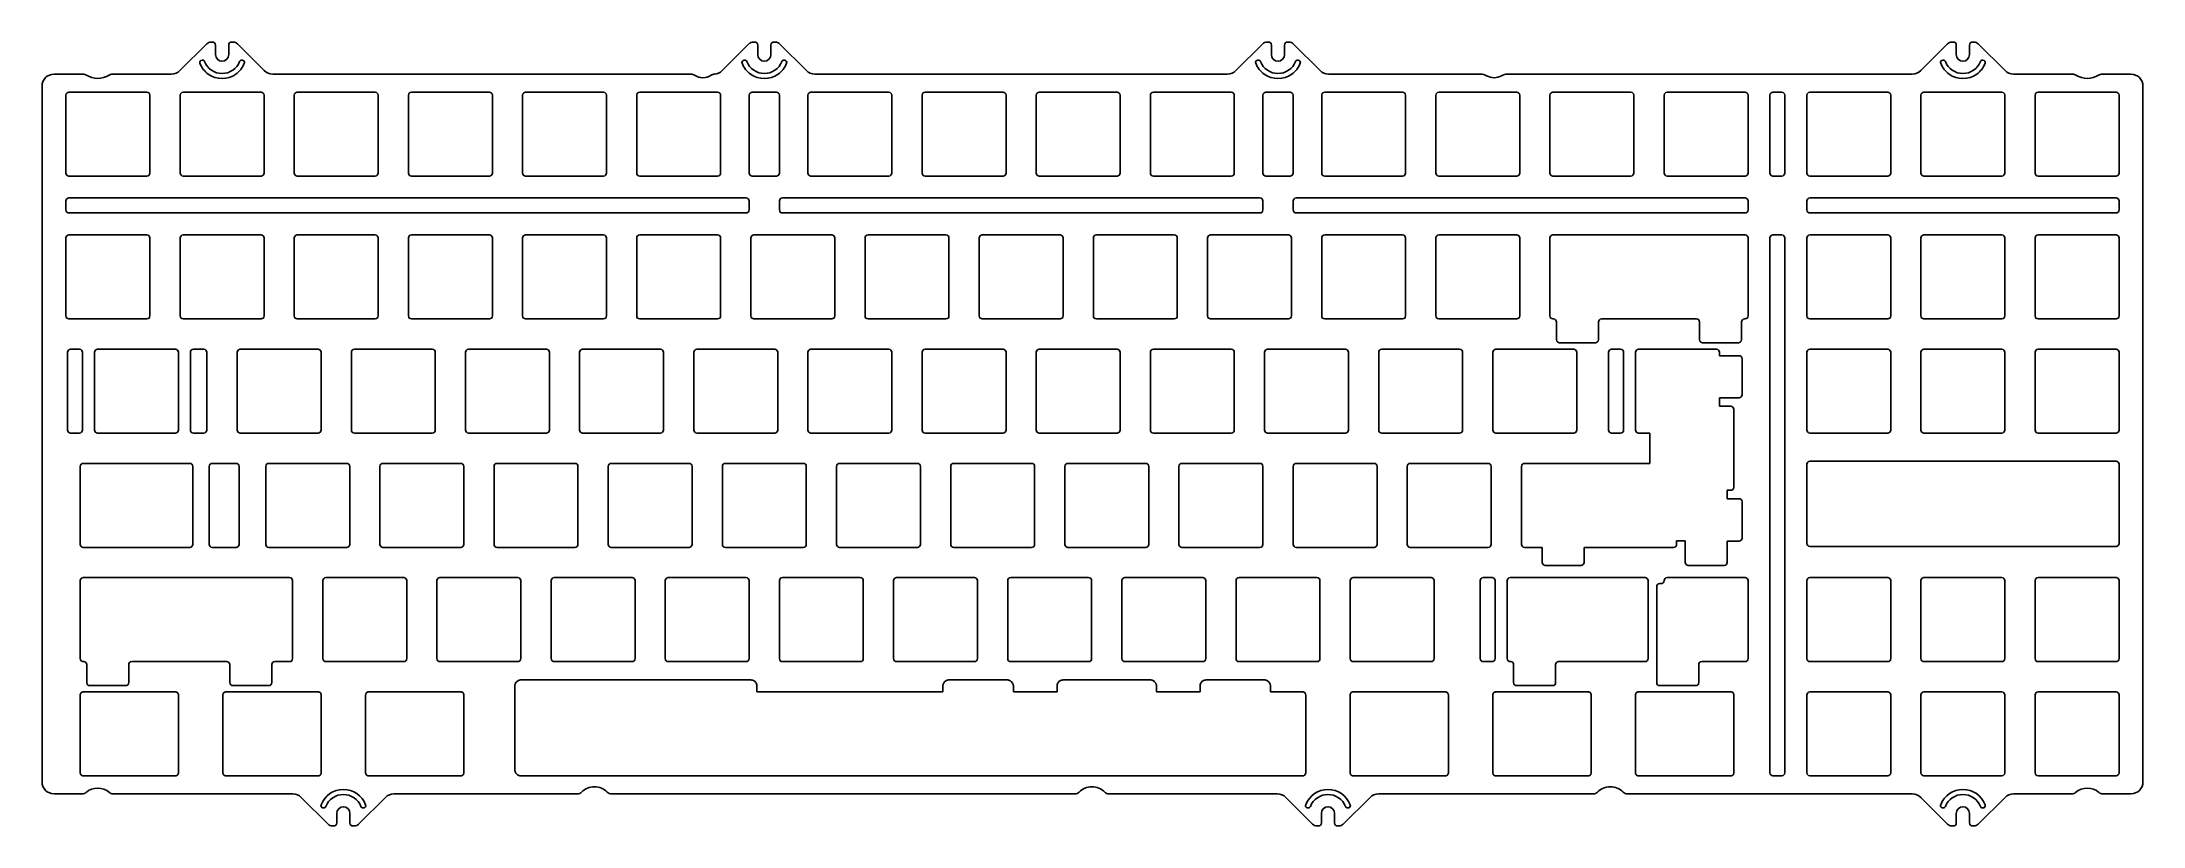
# Model space of a CAD drawing. Header units: millimetres. Extents: x 1045 to 1396, y -1258 to -1127.
import ezdxf

# ---------------------------------------------------------------- set-up
doc = ezdxf.new("R2010")
doc.units = ezdxf.units.MM
doc.header["$MEASUREMENT"] = 0
doc.layers.add('COMPOUND', color=7, linetype='CONTINUOUS')
doc.layers.add('SHAPE2DVIEW', color=7, linetype='CONTINUOUS')

msp = doc.modelspace()

# ---------------------------------------------------------------- linework, layer by layer
at = {"layer": 'COMPOUND', "color": 7, "linetype": 'Continuous'}
for p, q in [((1072.5, -1127.54, 407.69), (1068.03, -1132.01, 407.69)), ((1073.21, -1127.25, 407.69), (1073.46, -1127.25, 407.69)), ((1073.96, -1129.35, 407.69), (1073.96, -1127.75, 407.69)), ((1076.16, -1127.75, 407.69), (1076.16, -1129.35, 407.69)), ((1076.66, -1127.25, 407.69), (1076.91, -1127.25, 407.69)), ((1082.08, -1132.01, 407.69), (1077.61, -1127.54, 407.69)), ((1162.99, -1127.54, 407.69), (1158.52, -1132.01, 407.69)), ((1163.7, -1127.25, 407.69), (1163.95, -1127.25, 407.69)), ((1164.45, -1129.35, 407.69), (1164.45, -1127.75, 407.69)), ((1166.65, -1127.75, 407.69), (1166.65, -1129.35, 407.69)), ((1167.15, -1127.25, 407.69), (1167.39, -1127.25, 407.69)), ((1172.57, -1132.01, 407.69), (1168.1, -1127.54, 407.69)), ((1248.72, -1127.54, 407.69), (1244.25, -1132.01, 407.69)), ((1249.42, -1127.25, 407.69), (1249.67, -1127.25, 407.69)), ((1250.17, -1129.35, 407.69), (1250.17, -1127.75, 407.69)), ((1252.37, -1127.75, 407.69), (1252.37, -1129.35, 407.69)), ((1252.87, -1127.25, 407.69), (1253.12, -1127.25, 407.69)), ((1258.3, -1132.01, 407.69), (1253.83, -1127.54, 407.69)), ((1363.02, -1127.54, 407.69), (1358.55, -1132.01, 407.69)), ((1363.72, -1127.25, 407.69), (1363.97, -1127.25, 407.69)), ((1364.47, -1129.35, 407.69), (1364.47, -1127.75, 407.69)), ((1366.67, -1127.75, 407.69), (1366.67, -1129.35, 407.69)), ((1367.17, -1127.25, 407.69), (1367.42, -1127.25, 407.69)), ((1372.6, -1132.01, 407.69), (1368.13, -1127.54, 407.69)), ((1071.72, -1130.25, 407.69), (1071.76, -1130.25, 407.69)), ((1078.36, -1130.25, 407.69), (1078.4, -1130.25, 407.69)), ((1162.21, -1130.25, 407.69), (1162.24, -1130.25, 407.69)), ((1168.85, -1130.25, 407.69), (1168.89, -1130.25, 407.69)), ((1247.93, -1130.25, 407.69), (1247.97, -1130.25, 407.69)), ((1254.57, -1130.25, 407.69), (1254.61, -1130.25, 407.69)), ((1362.23, -1130.25, 407.69), (1362.27, -1130.25, 407.69)), ((1368.87, -1130.25, 407.69), (1368.91, -1130.25, 407.69)), ((1045.01, -1134.6, 407.69), (1045.01, -1250.61, 407.69)), ((1051.87, -1132.6, 407.69), (1047.01, -1132.6, 407.69)), ((1062.51, -1135.6, 407.69), (1049.51, -1135.6, 407.69)), ((1056.72, -1132.6, 407.69), (1066.62, -1132.6, 407.69)), ((1068.56, -1135.6, 407.69), (1081.56, -1135.6, 407.69)), ((1083.5, -1132.6, 407.69), (1153.34, -1132.6, 407.69)), ((1100.61, -1135.6, 407.69), (1087.61, -1135.6, 407.69)), ((1119.66, -1135.6, 407.69), (1106.66, -1135.6, 407.69)), ((1138.71, -1135.6, 407.69), (1125.71, -1135.6, 407.69)), ((1157.76, -1135.6, 407.69), (1144.76, -1135.6, 407.69)), ((1163.52, -1135.6, 407.69), (1167.57, -1135.6, 407.69)), ((1186.33, -1135.6, 407.69), (1173.33, -1135.6, 407.69)), ((1173.99, -1132.6, 407.69), (1242.83, -1132.6, 407.69)), ((1205.38, -1135.6, 407.69), (1192.38, -1135.6, 407.69)), ((1224.43, -1135.6, 407.69), (1211.43, -1135.6, 407.69)), ((1243.48, -1135.6, 407.69), (1230.48, -1135.6, 407.69)), ((1249.25, -1135.6, 407.69), (1253.3, -1135.6, 407.69)), ((1272.06, -1135.6, 407.69), (1259.06, -1135.6, 407.69)), ((1259.71, -1132.6, 407.69), (1285.09, -1132.6, 407.69)), ((1291.11, -1135.6, 407.69), (1278.11, -1135.6, 407.69)), ((1289.58, -1132.6, 407.69), (1357.13, -1132.6, 407.69)), ((1310.16, -1135.6, 407.69), (1297.16, -1135.6, 407.69)), ((1329.21, -1135.6, 407.69), (1316.21, -1135.6, 407.69)), ((1333.86, -1135.6, 407.69), (1335.36, -1135.6, 407.69)), ((1353.02, -1135.6, 407.69), (1340.02, -1135.6, 407.69)), ((1372.07, -1135.6, 407.69), (1359.07, -1135.6, 407.69)), ((1374.01, -1132.6, 407.69), (1383.91, -1132.6, 407.69)), ((1391.12, -1135.6, 407.69), (1378.12, -1135.6, 407.69)), ((1393.62, -1132.6, 407.69), (1388.76, -1132.6, 407.69)), ((1395.62, -1250.61, 407.69), (1395.62, -1134.6, 407.69)), ((1049.01, -1136.1, 407.69), (1049.01, -1149.1, 407.69)), ((1063.01, -1149.1, 407.69), (1063.01, -1136.1, 407.69)), ((1068.06, -1149.1, 407.69), (1068.06, -1136.1, 407.69)), ((1082.06, -1136.1, 407.69), (1082.06, -1149.1, 407.69)), ((1087.11, -1136.1, 407.69), (1087.11, -1149.1, 407.69)), ((1101.11, -1149.1, 407.69), (1101.11, -1136.1, 407.69)), ((1106.16, -1136.1, 407.69), (1106.16, -1149.1, 407.69)), ((1120.16, -1149.1, 407.69), (1120.16, -1136.1, 407.69)), ((1125.21, -1136.1, 407.69), (1125.21, -1149.1, 407.69)), ((1139.21, -1149.1, 407.69), (1139.21, -1136.1, 407.69)), ((1144.26, -1136.1, 407.69), (1144.26, -1149.1, 407.69)), ((1158.26, -1149.1, 407.69), (1158.26, -1136.1, 407.69)), ((1163.02, -1149.1, 407.69), (1163.02, -1136.1, 407.69)), ((1168.07, -1136.1, 407.69), (1168.07, -1149.1, 407.69)), ((1172.83, -1136.1, 407.69), (1172.83, -1149.1, 407.69)), ((1186.83, -1149.1, 407.69), (1186.83, -1136.1, 407.69)), ((1191.88, -1136.1, 407.69), (1191.88, -1149.1, 407.69)), ((1205.88, -1149.1, 407.69), (1205.88, -1136.1, 407.69)), ((1210.93, -1136.1, 407.69), (1210.93, -1149.1, 407.69)), ((1224.93, -1149.1, 407.69), (1224.93, -1136.1, 407.69)), ((1229.98, -1136.1, 407.69), (1229.98, -1149.1, 407.69)), ((1243.98, -1149.1, 407.69), (1243.98, -1136.1, 407.69)), ((1248.75, -1149.1, 407.69), (1248.75, -1136.1, 407.69)), ((1253.8, -1136.1, 407.69), (1253.8, -1149.1, 407.69)), ((1258.56, -1136.1, 407.69), (1258.56, -1149.1, 407.69)), ((1272.56, -1149.1, 407.69), (1272.56, -1136.1, 407.69)), ((1277.61, -1136.1, 407.69), (1277.61, -1149.1, 407.69)), ((1291.61, -1149.1, 407.69), (1291.61, -1136.1, 407.69)), ((1296.66, -1136.1, 407.69), (1296.66, -1149.1, 407.69)), ((1310.66, -1149.1, 407.69), (1310.66, -1136.1, 407.69)), ((1315.71, -1136.1, 407.69), (1315.71, -1149.1, 407.69)), ((1329.71, -1149.1, 407.69), (1329.71, -1136.1, 407.69)), ((1333.36, -1149.1, 407.69), (1333.36, -1136.1, 407.69)), ((1335.86, -1136.1, 407.69), (1335.86, -1149.1, 407.69)), ((1339.52, -1136.1, 407.69), (1339.52, -1149.1, 407.69)), ((1353.52, -1149.1, 407.69), (1353.52, -1136.1, 407.69)), ((1358.57, -1136.1, 407.69), (1358.57, -1149.1, 407.69)), ((1372.57, -1149.1, 407.69), (1372.57, -1136.1, 407.69)), ((1377.62, -1136.1, 407.69), (1377.62, -1149.1, 407.69)), ((1391.62, -1149.1, 407.69), (1391.62, -1136.1, 407.69)), ((1049.51, -1149.6, 407.69), (1062.51, -1149.6, 407.69)), ((1081.56, -1149.6, 407.69), (1068.56, -1149.6, 407.69)), ((1087.61, -1149.6, 407.69), (1100.61, -1149.6, 407.69)), ((1106.66, -1149.6, 407.69), (1119.66, -1149.6, 407.69)), ((1125.71, -1149.6, 407.69), (1138.71, -1149.6, 407.69)), ((1144.76, -1149.6, 407.69), (1157.76, -1149.6, 407.69)), ((1167.57, -1149.6, 407.69), (1163.52, -1149.6, 407.69)), ((1173.33, -1149.6, 407.69), (1186.33, -1149.6, 407.69)), ((1192.38, -1149.6, 407.69), (1205.38, -1149.6, 407.69)), ((1211.43, -1149.6, 407.69), (1224.43, -1149.6, 407.69)), ((1230.48, -1149.6, 407.69), (1243.48, -1149.6, 407.69)), ((1253.3, -1149.6, 407.69), (1249.25, -1149.6, 407.69)), ((1259.06, -1149.6, 407.69), (1272.06, -1149.6, 407.69)), ((1278.11, -1149.6, 407.69), (1291.11, -1149.6, 407.69)), ((1297.16, -1149.6, 407.69), (1310.16, -1149.6, 407.69)), ((1316.21, -1149.6, 407.69), (1329.21, -1149.6, 407.69)), ((1335.36, -1149.6, 407.69), (1333.86, -1149.6, 407.69)), ((1340.02, -1149.6, 407.69), (1353.02, -1149.6, 407.69)), ((1359.07, -1149.6, 407.69), (1372.07, -1149.6, 407.69)), ((1378.12, -1149.6, 407.69), (1391.12, -1149.6, 407.69)), ((1049.51, -1153.25, 407.69), (1162.52, -1153.25, 407.69)), ((1168.57, -1153.25, 407.69), (1248.25, -1153.25, 407.69)), ((1254.3, -1153.25, 407.69), (1329.21, -1153.25, 407.69)), ((1340.02, -1153.25, 407.69), (1391.12, -1153.25, 407.69)), ((1049.01, -1155.25, 407.69), (1049.01, -1153.75, 407.69)), ((1162.52, -1155.75, 407.69), (1049.51, -1155.75, 407.69)), ((1163.02, -1155.25, 407.69), (1163.02, -1153.75, 407.69)), ((1168.07, -1155.25, 407.69), (1168.07, -1153.75, 407.69)), ((1248.25, -1155.75, 407.69), (1168.57, -1155.75, 407.69)), ((1248.75, -1153.75, 407.69), (1248.75, -1155.25, 407.69)), ((1253.8, -1153.75, 407.69), (1253.8, -1155.25, 407.69)), ((1329.21, -1155.75, 407.69), (1254.3, -1155.75, 407.69)), ((1329.71, -1153.75, 407.69), (1329.71, -1155.25, 407.69)), ((1339.52, -1155.25, 407.69), (1339.52, -1153.75, 407.69)), ((1391.12, -1155.75, 407.69), (1340.02, -1155.75, 407.69)), ((1391.62, -1155.25, 407.69), (1391.62, -1153.75, 407.69)), ((1049.01, -1159.91, 407.69), (1049.01, -1172.91, 407.69)), ((1062.51, -1159.41, 407.69), (1049.51, -1159.41, 407.69)), ((1063.01, -1172.91, 407.69), (1063.01, -1159.91, 407.69)), ((1068.06, -1159.91, 407.69), (1068.06, -1172.91, 407.69)), ((1081.56, -1159.41, 407.69), (1068.56, -1159.41, 407.69)), ((1082.06, -1172.91, 407.69), (1082.06, -1159.91, 407.69)), ((1087.11, -1159.91, 407.69), (1087.11, -1172.91, 407.69)), ((1100.61, -1159.41, 407.69), (1087.61, -1159.41, 407.69)), ((1101.11, -1172.91, 407.69), (1101.11, -1159.91, 407.69)), ((1106.16, -1159.91, 407.69), (1106.16, -1172.91, 407.69)), ((1119.66, -1159.41, 407.69), (1106.66, -1159.41, 407.69)), ((1120.16, -1172.91, 407.69), (1120.16, -1159.91, 407.69)), ((1125.21, -1159.91, 407.69), (1125.21, -1172.91, 407.69)), ((1138.71, -1159.41, 407.69), (1125.71, -1159.41, 407.69)), ((1139.21, -1172.91, 407.69), (1139.21, -1159.91, 407.69)), ((1144.26, -1159.91, 407.69), (1144.26, -1172.91, 407.69)), ((1157.76, -1159.41, 407.69), (1144.76, -1159.41, 407.69)), ((1158.26, -1172.91, 407.69), (1158.26, -1159.91, 407.69)), ((1163.31, -1159.91, 407.69), (1163.31, -1172.91, 407.69)), ((1176.81, -1159.41, 407.69), (1163.81, -1159.41, 407.69)), ((1177.31, -1172.91, 407.69), (1177.31, -1159.91, 407.69)), ((1182.36, -1159.91, 407.69), (1182.36, -1172.91, 407.69)), ((1195.86, -1159.41, 407.69), (1182.86, -1159.41, 407.69)), ((1196.36, -1172.91, 407.69), (1196.36, -1159.91, 407.69)), ((1201.41, -1159.91, 407.69), (1201.41, -1172.91, 407.69)), ((1214.91, -1159.41, 407.69), (1201.91, -1159.41, 407.69)), ((1215.41, -1172.91, 407.69), (1215.41, -1159.91, 407.69)), ((1220.46, -1159.91, 407.69), (1220.46, -1172.91, 407.69)), ((1233.96, -1159.41, 407.69), (1220.96, -1159.41, 407.69)), ((1234.46, -1172.91, 407.69), (1234.46, -1159.91, 407.69)), ((1239.51, -1159.91, 407.69), (1239.51, -1172.91, 407.69)), ((1253.01, -1159.41, 407.69), (1240.01, -1159.41, 407.69)), ((1253.51, -1172.91, 407.69), (1253.51, -1159.91, 407.69)), ((1258.56, -1159.91, 407.69), (1258.56, -1172.91, 407.69)), ((1272.06, -1159.41, 407.69), (1259.06, -1159.41, 407.69)), ((1272.56, -1172.91, 407.69), (1272.56, -1159.91, 407.69)), ((1277.61, -1159.91, 407.69), (1277.61, -1172.91, 407.69)), ((1291.11, -1159.41, 407.69), (1278.11, -1159.41, 407.69)), ((1291.61, -1172.91, 407.69), (1291.61, -1159.91, 407.69)), ((1296.66, -1159.91, 407.69), (1296.66, -1172.91, 407.69)), ((1329.21, -1159.41, 407.69), (1297.16, -1159.41, 407.69)), ((1329.71, -1172.91, 407.69), (1329.71, -1159.91, 407.69)), ((1333.36, -1249.11, 407.69), (1333.36, -1159.91, 407.69)), ((1333.86, -1159.41, 407.69), (1335.36, -1159.41, 407.69)), ((1335.86, -1159.91, 407.69), (1335.86, -1249.11, 407.69)), ((1339.52, -1159.91, 407.69), (1339.52, -1172.91, 407.69)), ((1353.02, -1159.41, 407.69), (1340.02, -1159.41, 407.69)), ((1353.52, -1172.91, 407.69), (1353.52, -1159.91, 407.69)), ((1358.57, -1159.91, 407.69), (1358.57, -1172.91, 407.69)), ((1372.07, -1159.41, 407.69), (1359.07, -1159.41, 407.69)), ((1372.57, -1172.91, 407.69), (1372.57, -1159.91, 407.69)), ((1377.62, -1159.91, 407.69), (1377.62, -1172.91, 407.69)), ((1391.12, -1159.41, 407.69), (1378.12, -1159.41, 407.69)), ((1391.62, -1172.91, 407.69), (1391.62, -1159.91, 407.69)), ((1049.51, -1173.41, 407.69), (1062.51, -1173.41, 407.69)), ((1068.56, -1173.41, 407.69), (1081.56, -1173.41, 407.69)), ((1087.61, -1173.41, 407.69), (1100.61, -1173.41, 407.69)), ((1106.66, -1173.41, 407.69), (1119.66, -1173.41, 407.69)), ((1125.71, -1173.41, 407.69), (1138.71, -1173.41, 407.69)), ((1144.76, -1173.41, 407.69), (1157.76, -1173.41, 407.69)), ((1163.81, -1173.41, 407.69), (1176.81, -1173.41, 407.69)), ((1182.86, -1173.41, 407.69), (1195.86, -1173.41, 407.69)), ((1201.91, -1173.41, 407.69), (1214.91, -1173.41, 407.69)), ((1220.96, -1173.41, 407.69), (1233.96, -1173.41, 407.69)), ((1240.01, -1173.41, 407.69), (1253.01, -1173.41, 407.69)), ((1259.06, -1173.41, 407.69), (1272.06, -1173.41, 407.69)), ((1278.11, -1173.41, 407.69), (1291.11, -1173.41, 407.69)), ((1297.16, -1173.41, 407.69), (1297.25, -1173.41, 407.69)), ((1297.75, -1173.91, 407.69), (1297.75, -1176.91, 407.69)), ((1304.75, -1176.91, 407.69), (1304.75, -1173.91, 407.69)), ((1305.25, -1173.41, 407.69), (1321.12, -1173.41, 407.69)), ((1321.62, -1173.91, 407.69), (1321.62, -1176.91, 407.69)), ((1328.62, -1176.91, 407.69), (1328.62, -1173.91, 407.69)), ((1329.12, -1173.41, 407.69), (1329.21, -1173.41, 407.69)), ((1340.02, -1173.41, 407.69), (1353.02, -1173.41, 407.69)), ((1359.07, -1173.41, 407.69), (1372.07, -1173.41, 407.69)), ((1378.12, -1173.41, 407.69), (1391.12, -1173.41, 407.69)), ((1304.25, -1177.41, 407.69), (1298.25, -1177.41, 407.69)), ((1328.12, -1177.41, 407.69), (1322.12, -1177.41, 407.69)), ((1049.27, -1191.96, 407.69), (1049.27, -1178.96, 407.69)), ((1049.77, -1178.46, 407.69), (1051.27, -1178.46, 407.69)), ((1051.77, -1178.96, 407.69), (1051.77, -1191.96, 407.69)), ((1053.77, -1178.96, 407.69), (1053.77, -1191.96, 407.69)), ((1067.27, -1178.46, 407.69), (1054.27, -1178.46, 407.69)), ((1067.77, -1191.96, 407.69), (1067.77, -1178.96, 407.69)), ((1069.77, -1191.96, 407.69), (1069.77, -1178.96, 407.69)), ((1070.27, -1178.46, 407.69), (1072.02, -1178.46, 407.69)), ((1072.52, -1191.96, 407.69), (1072.52, -1178.96, 407.69)), ((1077.58, -1178.96, 407.69), (1077.58, -1191.96, 407.69)), ((1091.08, -1178.46, 407.69), (1078.08, -1178.46, 407.69)), ((1091.58, -1191.96, 407.69), (1091.58, -1178.96, 407.69)), ((1096.63, -1178.96, 407.69), (1096.63, -1191.96, 407.69)), ((1110.13, -1178.46, 407.69), (1097.13, -1178.46, 407.69)), ((1110.63, -1191.96, 407.69), (1110.63, -1178.96, 407.69)), ((1115.68, -1178.96, 407.69), (1115.68, -1191.96, 407.69)), ((1129.18, -1178.46, 407.69), (1116.18, -1178.46, 407.69)), ((1129.68, -1191.96, 407.69), (1129.68, -1178.96, 407.69)), ((1134.73, -1178.96, 407.69), (1134.73, -1191.96, 407.69)), ((1148.23, -1178.46, 407.69), (1135.23, -1178.46, 407.69)), ((1148.73, -1191.96, 407.69), (1148.73, -1178.96, 407.69)), ((1153.78, -1178.96, 407.69), (1153.78, -1191.96, 407.69)), ((1167.28, -1178.46, 407.69), (1154.28, -1178.46, 407.69)), ((1167.78, -1191.96, 407.69), (1167.78, -1178.96, 407.69)), ((1172.83, -1178.96, 407.69), (1172.83, -1191.96, 407.69)), ((1186.33, -1178.46, 407.69), (1173.33, -1178.46, 407.69)), ((1186.83, -1191.96, 407.69), (1186.83, -1178.96, 407.69)), ((1191.88, -1178.96, 407.69), (1191.88, -1191.96, 407.69)), ((1205.38, -1178.46, 407.69), (1192.38, -1178.46, 407.69)), ((1205.88, -1191.96, 407.69), (1205.88, -1178.96, 407.69)), ((1210.93, -1178.96, 407.69), (1210.93, -1191.96, 407.69)), ((1224.43, -1178.46, 407.69), (1211.43, -1178.46, 407.69)), ((1224.93, -1191.96, 407.69), (1224.93, -1178.96, 407.69)), ((1229.98, -1178.96, 407.69), (1229.98, -1191.96, 407.69)), ((1243.48, -1178.46, 407.69), (1230.48, -1178.46, 407.69)), ((1243.98, -1191.96, 407.69), (1243.98, -1178.96, 407.69)), ((1249.03, -1178.96, 407.69), (1249.03, -1191.96, 407.69)), ((1262.53, -1178.46, 407.69), (1249.53, -1178.46, 407.69)), ((1263.03, -1191.96, 407.69), (1263.03, -1178.96, 407.69)), ((1268.08, -1178.96, 407.69), (1268.08, -1191.96, 407.69)), ((1281.58, -1178.46, 407.69), (1268.58, -1178.46, 407.69)), ((1282.08, -1191.96, 407.69), (1282.08, -1178.96, 407.69)), ((1287.13, -1178.96, 407.69), (1287.13, -1191.96, 407.69)), ((1300.63, -1178.46, 407.69), (1287.63, -1178.46, 407.69)), ((1301.13, -1191.96, 407.69), (1301.13, -1178.96, 407.69)), ((1306.45, -1191.96, 407.69), (1306.45, -1178.96, 407.69)), ((1306.95, -1178.46, 407.69), (1308.45, -1178.46, 407.69)), ((1308.95, -1178.96, 407.69), (1308.95, -1191.96, 407.69)), ((1310.95, -1191.96, 407.69), (1310.95, -1178.96, 407.69)), ((1311.45, -1178.46, 407.69), (1324.45, -1178.46, 407.69)), ((1324.95, -1178.96, 407.69), (1324.95, -1179.55, 407.69)), ((1324.95, -1179.55, 407.69), (1328.21, -1179.55, 407.69)), ((1328.71, -1180.05, 407.69), (1328.71, -1186.05, 407.69)), ((1339.52, -1178.96, 407.69), (1339.52, -1191.96, 407.69)), ((1353.02, -1178.46, 407.69), (1340.02, -1178.46, 407.69)), ((1353.52, -1191.96, 407.69), (1353.52, -1178.96, 407.69)), ((1358.57, -1178.96, 407.69), (1358.57, -1191.96, 407.69)), ((1372.07, -1178.46, 407.69), (1359.07, -1178.46, 407.69)), ((1372.57, -1191.96, 407.69), (1372.57, -1178.96, 407.69)), ((1377.62, -1178.96, 407.69), (1377.62, -1191.96, 407.69)), ((1391.12, -1178.46, 407.69), (1378.12, -1178.46, 407.69)), ((1391.62, -1191.96, 407.69), (1391.62, -1178.96, 407.69)), ((1324.95, -1186.55, 407.69), (1324.95, -1187.99, 407.69)), ((1328.21, -1186.55, 407.69), (1324.95, -1186.55, 407.69)), ((1324.95, -1187.99, 407.69), (1326.83, -1187.99, 407.69)), ((1327.33, -1188.49, 407.69), (1327.33, -1201.49, 407.69)), ((1051.27, -1192.46, 407.69), (1049.77, -1192.46, 407.69)), ((1054.27, -1192.46, 407.69), (1067.27, -1192.46, 407.69)), ((1072.02, -1192.46, 407.69), (1070.27, -1192.46, 407.69)), ((1078.08, -1192.46, 407.69), (1091.08, -1192.46, 407.69)), ((1097.13, -1192.46, 407.69), (1110.13, -1192.46, 407.69)), ((1116.18, -1192.46, 407.69), (1129.18, -1192.46, 407.69)), ((1135.23, -1192.46, 407.69), (1148.23, -1192.46, 407.69)), ((1154.28, -1192.46, 407.69), (1167.28, -1192.46, 407.69)), ((1173.33, -1192.46, 407.69), (1186.33, -1192.46, 407.69)), ((1192.38, -1192.46, 407.69), (1205.38, -1192.46, 407.69)), ((1211.43, -1192.46, 407.69), (1224.43, -1192.46, 407.69)), ((1230.48, -1192.46, 407.69), (1243.48, -1192.46, 407.69)), ((1249.53, -1192.46, 407.69), (1262.53, -1192.46, 407.69)), ((1268.58, -1192.46, 407.69), (1281.58, -1192.46, 407.69)), ((1287.63, -1192.46, 407.69), (1300.63, -1192.46, 407.69)), ((1308.45, -1192.46, 407.69), (1306.95, -1192.46, 407.69)), ((1313.33, -1192.46, 407.69), (1311.45, -1192.46, 407.69)), ((1313.33, -1197.51, 407.69), (1313.33, -1192.46, 407.69)), ((1340.02, -1192.46, 407.69), (1353.02, -1192.46, 407.69)), ((1359.07, -1192.46, 407.69), (1372.07, -1192.46, 407.69)), ((1378.12, -1192.46, 407.69), (1391.12, -1192.46, 407.69)), ((1051.39, -1198.01, 407.69), (1051.39, -1211.01, 407.69)), ((1069.65, -1197.51, 407.69), (1051.89, -1197.51, 407.69)), ((1070.15, -1211.01, 407.69), (1070.15, -1198.01, 407.69)), ((1072.9, -1198.01, 407.69), (1072.9, -1211.01, 407.69)), ((1073.4, -1197.51, 407.69), (1077.4, -1197.51, 407.69)), ((1077.9, -1211.01, 407.69), (1077.9, -1198.01, 407.69)), ((1082.35, -1198.01, 407.69), (1082.35, -1211.01, 407.69)), ((1095.85, -1197.51, 407.69), (1082.85, -1197.51, 407.69)), ((1096.35, -1211.01, 407.69), (1096.35, -1198.01, 407.69)), ((1101.4, -1198.01, 407.69), (1101.4, -1211.01, 407.69)), ((1114.9, -1197.51, 407.69), (1101.9, -1197.51, 407.69)), ((1115.4, -1211.01, 407.69), (1115.4, -1198.01, 407.69)), ((1120.45, -1198.01, 407.69), (1120.45, -1211.01, 407.69)), ((1133.95, -1197.51, 407.69), (1120.95, -1197.51, 407.69)), ((1134.45, -1211.01, 407.69), (1134.45, -1198.01, 407.69)), ((1139.5, -1198.01, 407.69), (1139.5, -1211.01, 407.69)), ((1153, -1197.51, 407.69), (1140, -1197.51, 407.69)), ((1153.5, -1211.01, 407.69), (1153.5, -1198.01, 407.69)), ((1158.55, -1198.01, 407.69), (1158.55, -1211.01, 407.69)), ((1172.05, -1197.51, 407.69), (1159.05, -1197.51, 407.69)), ((1172.55, -1211.01, 407.69), (1172.55, -1198.01, 407.69)), ((1177.6, -1198.01, 407.69), (1177.6, -1211.01, 407.69)), ((1191.1, -1197.51, 407.69), (1178.1, -1197.51, 407.69)), ((1191.6, -1211.01, 407.69), (1191.6, -1198.01, 407.69)), ((1196.65, -1198.01, 407.69), (1196.65, -1211.01, 407.69)), ((1210.15, -1197.51, 407.69), (1197.15, -1197.51, 407.69)), ((1210.65, -1211.01, 407.69), (1210.65, -1198.01, 407.69)), ((1215.7, -1198.01, 407.69), (1215.7, -1211.01, 407.69)), ((1229.2, -1197.51, 407.69), (1216.2, -1197.51, 407.69)), ((1229.7, -1211.01, 407.69), (1229.7, -1198.01, 407.69)), ((1234.75, -1198.01, 407.69), (1234.75, -1211.01, 407.69)), ((1248.25, -1197.51, 407.69), (1235.25, -1197.51, 407.69)), ((1248.75, -1211.01, 407.69), (1248.75, -1198.01, 407.69)), ((1253.8, -1198.01, 407.69), (1253.8, -1211.01, 407.69)), ((1267.3, -1197.51, 407.69), (1254.3, -1197.51, 407.69)), ((1267.8, -1211.01, 407.69), (1267.8, -1198.01, 407.69)), ((1272.85, -1198.01, 407.69), (1272.85, -1211.01, 407.69)), ((1286.35, -1197.51, 407.69), (1273.35, -1197.51, 407.69)), ((1286.85, -1211.01, 407.69), (1286.85, -1198.01, 407.69)), ((1291.9, -1211.01, 407.69), (1291.9, -1198.01, 407.69)), ((1292.4, -1197.51, 407.69), (1313.33, -1197.51, 407.69)), ((1339.52, -1197.65, 407.69), (1339.52, -1210.85, 407.69)), ((1391.12, -1197.15, 407.69), (1340.02, -1197.15, 407.69)), ((1391.62, -1197.65, 407.69), (1391.62, -1210.85, 407.69)), ((1326.83, -1201.99, 407.69), (1326.24, -1201.99, 407.69)), ((1326.24, -1201.99, 407.69), (1326.24, -1203.39, 407.69)), ((1326.24, -1203.39, 407.69), (1328.21, -1203.39, 407.69)), ((1328.71, -1203.89, 407.69), (1328.71, -1209.96, 407.69)), ((1051.89, -1211.51, 407.69), (1069.65, -1211.51, 407.69)), ((1077.4, -1211.51, 407.69), (1073.4, -1211.51, 407.69)), ((1082.85, -1211.51, 407.69), (1095.85, -1211.51, 407.69)), ((1101.9, -1211.51, 407.69), (1114.9, -1211.51, 407.69)), ((1120.95, -1211.51, 407.69), (1133.95, -1211.51, 407.69)), ((1140, -1211.51, 407.69), (1153, -1211.51, 407.69)), ((1159.05, -1211.51, 407.69), (1172.05, -1211.51, 407.69)), ((1178.1, -1211.51, 407.69), (1191.1, -1211.51, 407.69)), ((1197.15, -1211.51, 407.69), (1210.15, -1211.51, 407.69)), ((1216.2, -1211.51, 407.69), (1229.2, -1211.51, 407.69)), ((1235.25, -1211.51, 407.69), (1248.25, -1211.51, 407.69)), ((1254.3, -1211.51, 407.69), (1267.3, -1211.51, 407.69)), ((1273.35, -1211.51, 407.69), (1286.35, -1211.51, 407.69)), ((1295.36, -1211.51, 407.69), (1292.4, -1211.51, 407.69)), ((1295.36, -1214.01, 407.69), (1295.36, -1211.51, 407.69)), ((1317.3, -1211.51, 407.69), (1302.36, -1211.51, 407.69)), ((1302.36, -1211.51, 407.69), (1302.36, -1214.01, 407.69)), ((1317.8, -1210.42, 407.69), (1317.8, -1211.01, 407.69)), ((1319.24, -1210.42, 407.69), (1317.8, -1210.42, 407.69)), ((1319.24, -1214.01, 407.69), (1319.24, -1210.42, 407.69)), ((1328.21, -1210.46, 407.69), (1326.24, -1210.46, 407.69)), ((1326.24, -1210.46, 407.69), (1326.24, -1214.01, 407.69)), ((1340.02, -1211.35, 407.69), (1391.12, -1211.35, 407.69)), ((1086.32, -1216.56, 407.69), (1051.89, -1216.56, 407.69)), ((1105.37, -1216.56, 407.69), (1092.37, -1216.56, 407.69)), ((1124.42, -1216.56, 407.69), (1111.42, -1216.56, 407.69)), ((1143.47, -1216.56, 407.69), (1130.47, -1216.56, 407.69)), ((1162.52, -1216.56, 407.69), (1149.52, -1216.56, 407.69)), ((1181.57, -1216.56, 407.69), (1168.57, -1216.56, 407.69)), ((1200.62, -1216.56, 407.69), (1187.62, -1216.56, 407.69)), ((1219.67, -1216.56, 407.69), (1206.67, -1216.56, 407.69)), ((1238.72, -1216.56, 407.69), (1225.72, -1216.56, 407.69)), ((1257.77, -1216.56, 407.69), (1244.77, -1216.56, 407.69)), ((1276.82, -1216.56, 407.69), (1263.82, -1216.56, 407.69)), ((1285.51, -1216.56, 407.69), (1287.01, -1216.56, 407.69)), ((1312.54, -1216.56, 407.69), (1290.01, -1216.56, 407.69)), ((1301.86, -1214.51, 407.69), (1295.86, -1214.51, 407.69)), ((1329.21, -1216.56, 407.69), (1316.21, -1216.56, 407.69)), ((1319.74, -1214.51, 407.69), (1325.74, -1214.51, 407.69)), ((1340.02, -1216.56, 407.69), (1353.02, -1216.56, 407.69)), ((1372.07, -1216.56, 407.69), (1359.07, -1216.56, 407.69)), ((1378.12, -1216.56, 407.69), (1391.12, -1216.56, 407.69)), ((1051.39, -1230.06, 407.69), (1051.39, -1217.06, 407.69)), ((1086.82, -1217.06, 407.69), (1086.82, -1230.06, 407.69)), ((1091.87, -1217.06, 407.69), (1091.87, -1230.06, 407.69)), ((1105.87, -1230.06, 407.69), (1105.87, -1217.06, 407.69)), ((1110.92, -1217.06, 407.69), (1110.92, -1230.06, 407.69)), ((1124.92, -1230.06, 407.69), (1124.92, -1217.06, 407.69)), ((1129.97, -1217.06, 407.69), (1129.97, -1230.06, 407.69)), ((1143.97, -1230.06, 407.69), (1143.97, -1217.06, 407.69)), ((1149.02, -1217.06, 407.69), (1149.02, -1230.06, 407.69)), ((1163.02, -1230.06, 407.69), (1163.02, -1217.06, 407.69)), ((1168.07, -1217.06, 407.69), (1168.07, -1230.06, 407.69)), ((1182.07, -1230.06, 407.69), (1182.07, -1217.06, 407.69)), ((1187.12, -1217.06, 407.69), (1187.12, -1230.06, 407.69)), ((1201.12, -1230.06, 407.69), (1201.12, -1217.06, 407.69)), ((1206.17, -1217.06, 407.69), (1206.17, -1230.06, 407.69)), ((1220.17, -1230.06, 407.69), (1220.17, -1217.06, 407.69)), ((1225.22, -1217.06, 407.69), (1225.22, -1230.06, 407.69)), ((1239.22, -1230.06, 407.69), (1239.22, -1217.06, 407.69)), ((1244.27, -1217.06, 407.69), (1244.27, -1230.06, 407.69)), ((1258.27, -1230.06, 407.69), (1258.27, -1217.06, 407.69)), ((1263.32, -1217.06, 407.69), (1263.32, -1230.06, 407.69)), ((1277.32, -1230.06, 407.69), (1277.32, -1217.06, 407.69)), ((1285.01, -1230.06, 407.69), (1285.01, -1217.06, 407.69)), ((1287.51, -1217.06, 407.69), (1287.51, -1230.06, 407.69)), ((1289.51, -1217.06, 407.69), (1289.51, -1230.06, 407.69)), ((1313.04, -1230.06, 407.69), (1313.04, -1217.06, 407.69)), ((1314.48, -1218.06, 407.69), (1314.48, -1234.06, 407.69)), ((1315.21, -1217.56, 407.69), (1314.98, -1217.56, 407.69)), ((1329.71, -1230.06, 407.69), (1329.71, -1217.06, 407.69)), ((1339.52, -1230.06, 407.69), (1339.52, -1217.06, 407.69)), ((1353.52, -1217.06, 407.69), (1353.52, -1230.06, 407.69)), ((1358.57, -1217.06, 407.69), (1358.57, -1230.06, 407.69)), ((1372.57, -1230.06, 407.69), (1372.57, -1217.06, 407.69)), ((1377.62, -1230.06, 407.69), (1377.62, -1217.06, 407.69)), ((1391.62, -1230.06, 407.69), (1391.62, -1217.06, 407.69)), ((1051.98, -1230.56, 407.69), (1051.89, -1230.56, 407.69)), ((1075.85, -1230.56, 407.69), (1059.98, -1230.56, 407.69)), ((1086.32, -1230.56, 407.69), (1083.85, -1230.56, 407.69)), ((1092.37, -1230.56, 407.69), (1105.37, -1230.56, 407.69)), ((1111.42, -1230.56, 407.69), (1124.42, -1230.56, 407.69)), ((1130.47, -1230.56, 407.69), (1143.47, -1230.56, 407.69)), ((1149.52, -1230.56, 407.69), (1162.52, -1230.56, 407.69)), ((1168.57, -1230.56, 407.69), (1181.57, -1230.56, 407.69)), ((1187.62, -1230.56, 407.69), (1200.62, -1230.56, 407.69)), ((1206.67, -1230.56, 407.69), (1219.67, -1230.56, 407.69)), ((1225.72, -1230.56, 407.69), (1238.72, -1230.56, 407.69)), ((1244.77, -1230.56, 407.69), (1257.77, -1230.56, 407.69)), ((1263.82, -1230.56, 407.69), (1276.82, -1230.56, 407.69)), ((1287.01, -1230.56, 407.69), (1285.51, -1230.56, 407.69)), ((1290.01, -1230.56, 407.69), (1290.1, -1230.56, 407.69)), ((1298.1, -1230.56, 407.69), (1312.54, -1230.56, 407.69)), ((1321.98, -1230.56, 407.69), (1329.21, -1230.56, 407.69)), ((1353.02, -1230.56, 407.69), (1340.02, -1230.56, 407.69)), ((1359.07, -1230.56, 407.69), (1372.07, -1230.56, 407.69)), ((1391.12, -1230.56, 407.69), (1378.12, -1230.56, 407.69)), ((1052.48, -1231.06, 407.69), (1052.48, -1234.06, 407.69)), ((1059.48, -1234.06, 407.69), (1059.48, -1231.06, 407.69)), ((1076.35, -1231.06, 407.69), (1076.35, -1234.06, 407.69)), ((1083.35, -1234.06, 407.69), (1083.35, -1231.06, 407.69)), ((1290.6, -1231.06, 407.69), (1290.6, -1234.06, 407.69)), ((1297.6, -1234.06, 407.69), (1297.6, -1231.06, 407.69)), ((1321.48, -1234.06, 407.69), (1321.48, -1231.06, 407.69)), ((1058.98, -1234.56, 407.69), (1052.98, -1234.56, 407.69)), ((1082.85, -1234.56, 407.69), (1076.85, -1234.56, 407.69)), ((1297.1, -1234.56, 407.69), (1291.1, -1234.56, 407.69)), ((1320.98, -1234.56, 407.69), (1314.98, -1234.56, 407.69)), ((1339.52, -1236.11, 407.69), (1339.52, -1249.11, 407.69)), ((1353.02, -1235.61, 407.69), (1340.02, -1235.61, 407.69)), ((1353.52, -1249.11, 407.69), (1353.52, -1236.11, 407.69)), ((1358.57, -1236.11, 407.69), (1358.57, -1249.11, 407.69)), ((1372.07, -1235.61, 407.69), (1359.07, -1235.61, 407.69)), ((1372.57, -1249.11, 407.69), (1372.57, -1236.11, 407.69)), ((1377.62, -1236.11, 407.69), (1377.62, -1249.11, 407.69)), ((1391.12, -1235.61, 407.69), (1378.12, -1235.61, 407.69)), ((1391.62, -1249.11, 407.69), (1391.62, -1236.11, 407.69)), ((1335.36, -1249.61, 407.69), (1333.86, -1249.61, 407.69)), ((1340.02, -1249.61, 407.69), (1353.02, -1249.61, 407.69)), ((1359.07, -1249.61, 407.69), (1372.07, -1249.61, 407.69)), ((1378.12, -1249.61, 407.69), (1391.12, -1249.61, 407.69)), ((1051.69, -1252.61, 407.69), (1047.01, -1252.61, 407.69)), ((1086.86, -1252.61, 407.69), (1056.9, -1252.61, 407.69)), ((1088.27, -1253.2, 407.69), (1092.74, -1257.67, 407.69)), ((1092, -1254.96, 407.69), (1091.96, -1254.96, 407.69)), ((1097.85, -1257.67, 407.69), (1102.33, -1253.2, 407.69)), ((1098.64, -1254.96, 407.69), (1098.6, -1254.96, 407.69)), ((1134.35, -1252.61, 407.69), (1103.74, -1252.61, 407.69)), ((1140.05, -1252.61, 407.69), (1217.37, -1252.61, 407.69)), ((1251.17, -1252.61, 407.69), (1223.07, -1252.61, 407.69)), ((1252.58, -1253.2, 407.69), (1257.05, -1257.67, 407.69)), ((1256.3, -1254.96, 407.69), (1256.26, -1254.96, 407.69)), ((1262.16, -1257.67, 407.69), (1266.63, -1253.2, 407.69)), ((1262.95, -1254.96, 407.69), (1262.91, -1254.96, 407.69)), ((1303.88, -1252.61, 407.69), (1268.05, -1252.61, 407.69)), ((1357.13, -1252.61, 407.69), (1309.59, -1252.61, 407.69)), ((1358.55, -1253.2, 407.69), (1363.02, -1257.67, 407.69)), ((1362.27, -1254.96, 407.69), (1362.23, -1254.96, 407.69)), ((1368.13, -1257.67, 407.69), (1372.6, -1253.2, 407.69)), ((1368.91, -1254.96, 407.69), (1368.87, -1254.96, 407.69)), ((1383.73, -1252.61, 407.69), (1374.01, -1252.61, 407.69)), ((1393.62, -1252.61, 407.69), (1388.94, -1252.61, 407.69)), ((1093.45, -1257.96, 407.69), (1093.7, -1257.96, 407.69)), ((1094.2, -1257.46, 407.69), (1094.2, -1255.86, 407.69)), ((1096.4, -1255.86, 407.69), (1096.4, -1257.46, 407.69)), ((1097.15, -1257.96, 407.69), (1096.9, -1257.96, 407.69)), ((1258.01, -1257.96, 407.69), (1257.76, -1257.96, 407.69)), ((1258.51, -1257.46, 407.69), (1258.51, -1255.86, 407.69)), ((1260.71, -1255.86, 407.69), (1260.71, -1257.46, 407.69)), ((1261.45, -1257.96, 407.69), (1261.21, -1257.96, 407.69)), ((1363.97, -1257.96, 407.69), (1363.72, -1257.96, 407.69)), ((1364.47, -1257.46, 407.69), (1364.47, -1255.86, 407.69)), ((1366.67, -1255.86, 407.69), (1366.67, -1257.46, 407.69)), ((1367.42, -1257.96, 407.69), (1367.17, -1257.96, 407.69))]:
    msp.add_line(p, q, dxfattribs=at)
for centre, radius, start, end in [((1073.21, -1128.25, 407.69), 1, 90, 135), ((1073.46, -1127.75, 407.69), 0.5, 0, 90), ((1076.66, -1127.75, 407.69), 0.5, 90, -180), ((1076.91, -1128.25, 407.69), 1, 45, 90), ((1163.7, -1128.25, 407.69), 1, 90, 135), ((1163.95, -1127.75, 407.69), 0.5, 0, 90), ((1167.15, -1127.75, 407.69), 0.5, 90, 180), ((1167.39, -1128.25, 407.69), 1, 45, 90), ((1249.42, -1128.25, 407.69), 1, 90, 135), ((1249.67, -1127.75, 407.69), 0.5, 0, 90), ((1252.87, -1127.75, 407.69), 0.5, 90, 180), ((1253.12, -1128.25, 407.69), 1, 45, 90), ((1363.72, -1128.25, 407.69), 1, 90, 135), ((1363.97, -1127.75, 407.69), 0.5, 0, 90), ((1367.17, -1127.75, 407.69), 0.5, 90, 180), ((1367.42, -1128.25, 407.69), 1, 45, 90), ((1066.62, -1130.6, 407.69), 2, -90, -45), ((1071.72, -1130.65, 407.69), 0.4, 90, -158.7384), ((1075.06, -1129.35, 407.69), 3.98, -158.7384, -125.3566), ((1071.76, -1130.65, 407.69), 0.4, 21.4813, 90), ((1075.06, -1129.35, 407.69), 3.15, -158.5187, -21.4813), ((1075.06, -1129.35, 407.69), 1.1, -180, 0), ((1075.06, -1129.35, 407.69), 3.98, -54.6434, -21.2616), ((1078.36, -1130.65, 407.69), 0.4, 90, 158.5187), ((1078.4, -1130.65, 407.69), 0.4, -21.2616, 90), ((1083.5, -1130.6, 407.69), 2, -135, -90), ((1157.11, -1130.6, 407.69), 2, -87.0127, -45), ((1162.21, -1130.65, 407.69), 0.4, 90, -158.7384), ((1165.55, -1129.35, 407.69), 3.98, 201.2616, 234.6434), ((1162.24, -1130.65, 407.69), 0.4, 21.4813, 90), ((1165.55, -1129.35, 407.69), 3.15, -158.5187, -21.4813), ((1165.55, -1129.35, 407.69), 1.1, 180, 0), ((1165.55, -1129.35, 407.69), 3.98, 305.3566, 338.7384), ((1168.85, -1130.65, 407.69), 0.4, 90, 158.5187), ((1168.89, -1130.65, 407.69), 0.4, -21.2616, 90), ((1173.99, -1130.6, 407.69), 2, -135, -90), ((1242.83, -1130.6, 407.69), 2, -90, -45), ((1247.93, -1130.65, 407.69), 0.4, 90, -158.7384), ((1251.27, -1129.35, 407.69), 3.98, 201.2616, 234.6434), ((1247.97, -1130.65, 407.69), 0.4, 21.4813, 90), ((1251.27, -1129.35, 407.69), 3.15, -158.5187, -21.4813), ((1251.27, -1129.35, 407.69), 1.1, 180, 0), ((1251.27, -1129.35, 407.69), 3.98, 305.3566, 338.7384), ((1254.57, -1130.65, 407.69), 0.4, 90, 158.5187), ((1254.61, -1130.65, 407.69), 0.4, -21.2616, 90), ((1259.71, -1130.6, 407.69), 2, -135, -90), ((1357.13, -1130.6, 407.69), 2, -90, -45), ((1362.23, -1130.65, 407.69), 0.4, 90, -158.7384), ((1365.57, -1129.35, 407.69), 3.98, 201.2616, 234.6434), ((1362.27, -1130.65, 407.69), 0.4, 21.4813, 90), ((1365.57, -1129.35, 407.69), 3.15, -158.5187, -21.4813), ((1365.57, -1129.35, 407.69), 1.1, 180, 0), ((1365.57, -1129.35, 407.69), 3.98, 305.3566, 338.7384), ((1368.87, -1130.65, 407.69), 0.4, 90, 158.5187), ((1368.91, -1130.65, 407.69), 0.4, -21.2616, 90), ((1374.01, -1130.6, 407.69), 2, -135, -90), ((1047.01, -1134.6, 407.69), 2, 90, 180), ((1049.51, -1136.1, 407.69), 0.5, 90, 180), ((1051.87, -1133.6, 407.69), 1, 57.3625, 90), ((1054.3, -1129.81, 407.69), 3.5, -122.6375, -57.3625), ((1056.72, -1133.6, 407.69), 1, 90, 122.6375), ((1062.51, -1136.1, 407.69), 0.5, 0, 90), ((1068.56, -1136.1, 407.69), 0.5, 90, 180), ((1075.06, -1129.35, 407.69), 3.98, -125.3566, -54.6434), ((1081.56, -1136.1, 407.69), 0.5, 0, 90), ((1087.61, -1136.1, 407.69), 0.5, 90, 180), ((1100.61, -1136.1, 407.69), 0.5, 0, 90), ((1106.66, -1136.1, 407.69), 0.5, 90, 180), ((1119.66, -1136.1, 407.69), 0.5, 0, 90), ((1125.71, -1136.1, 407.69), 0.5, 90, 180), ((1138.71, -1136.1, 407.69), 0.5, 0, 90), ((1144.76, -1136.1, 407.69), 0.5, 90, 180), ((1153.34, -1133.6, 407.69), 1, 55.9318, 90), ((1155.3, -1130.7, 407.69), 2.5, -124.0682, -55.8128), ((1157.26, -1133.59, 407.69), 1, 92.9873, 124.1872), ((1157.76, -1136.1, 407.69), 0.5, 0, 90), ((1163.52, -1136.1, 407.69), 0.5, 90, 180), ((1165.55, -1129.35, 407.69), 3.98, 234.6434, 305.3566), ((1167.57, -1136.1, 407.69), 0.5, 0, 90), ((1173.33, -1136.1, 407.69), 0.5, 90, 180), ((1186.33, -1136.1, 407.69), 0.5, 0, 90), ((1192.38, -1136.1, 407.69), 0.5, 90, 180), ((1205.38, -1136.1, 407.69), 0.5, 0, 90), ((1211.43, -1136.1, 407.69), 0.5, 90, 180), ((1224.43, -1136.1, 407.69), 0.5, 0, 90), ((1230.48, -1136.1, 407.69), 0.5, 90, 180), ((1243.48, -1136.1, 407.69), 0.5, 0, 90), ((1249.25, -1136.1, 407.69), 0.5, 90, 180), ((1251.27, -1129.35, 407.69), 3.98, 234.6434, 305.3566), ((1253.3, -1136.1, 407.69), 0.5, 0, 90), ((1259.06, -1136.1, 407.69), 0.5, 90, 180), ((1272.06, -1136.1, 407.69), 0.5, 0, 90), ((1278.11, -1136.1, 407.69), 0.5, 90, 180), ((1285.09, -1134.6, 407.69), 2, 60.0557, 90), ((1287.33, -1130.7, 407.69), 2.5, -119.9443, -60.0557), ((1289.58, -1134.6, 407.69), 2, 90, 119.9443), ((1291.11, -1136.1, 407.69), 0.5, 0, 90), ((1297.16, -1136.1, 407.69), 0.5, 90, 180), ((1310.16, -1136.1, 407.69), 0.5, 0, 90), ((1316.21, -1136.1, 407.69), 0.5, 90, 180), ((1329.21, -1136.1, 407.69), 0.5, 0, 90), ((1333.86, -1136.1, 407.69), 0.5, 90, 180), ((1335.36, -1136.1, 407.69), 0.5, 0, 90), ((1340.02, -1136.1, 407.69), 0.5, 90, 180), ((1353.02, -1136.1, 407.69), 0.5, 0, 90), ((1359.07, -1136.1, 407.69), 0.5, 90, 180), ((1365.57, -1129.35, 407.69), 3.98, 234.6434, 305.3566), ((1372.07, -1136.1, 407.69), 0.5, 0, 90), ((1378.12, -1136.1, 407.69), 0.5, 90, 180), ((1383.91, -1133.6, 407.69), 1, 57.3625, 90), ((1386.33, -1129.81, 407.69), 3.5, -122.6375, -57.3625), ((1388.76, -1133.6, 407.69), 1, 90, 122.6375), ((1391.12, -1136.1, 407.69), 0.5, 0, 90), ((1393.62, -1134.6, 407.69), 2, 0, 90), ((1049.51, -1149.1, 407.69), 0.5, 180, -90), ((1062.51, -1149.1, 407.69), 0.5, -90, 0), ((1068.56, -1149.1, 407.69), 0.5, 180, -90), ((1081.56, -1149.1, 407.69), 0.5, -90, 0), ((1087.61, -1149.1, 407.69), 0.5, 180, -90), ((1100.61, -1149.1, 407.69), 0.5, -90, 0), ((1106.66, -1149.1, 407.69), 0.5, 180, -90), ((1119.66, -1149.1, 407.69), 0.5, -90, 0), ((1125.71, -1149.1, 407.69), 0.5, 180, -90), ((1138.71, -1149.1, 407.69), 0.5, -90, 0), ((1144.76, -1149.1, 407.69), 0.5, 180, -90), ((1157.76, -1149.1, 407.69), 0.5, -90, 0), ((1163.52, -1149.1, 407.69), 0.5, 180, -90), ((1167.57, -1149.1, 407.69), 0.5, -90, 0), ((1173.33, -1149.1, 407.69), 0.5, 180, -90), ((1186.33, -1149.1, 407.69), 0.5, -90, 0), ((1192.38, -1149.1, 407.69), 0.5, 180, -90), ((1205.38, -1149.1, 407.69), 0.5, -90, 0), ((1211.43, -1149.1, 407.69), 0.5, 180, -90), ((1224.43, -1149.1, 407.69), 0.5, -90, 0), ((1230.48, -1149.1, 407.69), 0.5, 180, -90), ((1243.48, -1149.1, 407.69), 0.5, -90, 0), ((1249.25, -1149.1, 407.69), 0.5, 180, -90), ((1253.3, -1149.1, 407.69), 0.5, -90, 0), ((1259.06, -1149.1, 407.69), 0.5, 180, -90), ((1272.06, -1149.1, 407.69), 0.5, -90, 0), ((1278.11, -1149.1, 407.69), 0.5, 180, -90), ((1291.11, -1149.1, 407.69), 0.5, -90, 0), ((1297.16, -1149.1, 407.69), 0.5, 180, -90), ((1310.16, -1149.1, 407.69), 0.5, -90, 0), ((1316.21, -1149.1, 407.69), 0.5, 180, -90), ((1329.21, -1149.1, 407.69), 0.5, -90, 0), ((1333.86, -1149.1, 407.69), 0.5, 180, -90), ((1335.36, -1149.1, 407.69), 0.5, -90, 0), ((1340.02, -1149.1, 407.69), 0.5, 180, -90), ((1353.02, -1149.1, 407.69), 0.5, -90, 0), ((1359.07, -1149.1, 407.69), 0.5, 180, -90), ((1372.07, -1149.1, 407.69), 0.5, -90, 0), ((1378.12, -1149.1, 407.69), 0.5, 180, -90), ((1391.12, -1149.1, 407.69), 0.5, -90, 0), ((1049.51, -1153.75, 407.69), 0.5, 90, 180), ((1162.52, -1153.75, 407.69), 0.5, 0, 90), ((1168.57, -1153.75, 407.69), 0.5, 90, 180), ((1248.25, -1153.75, 407.69), 0.5, 0, 90), ((1254.3, -1153.75, 407.69), 0.5, 90, -180), ((1329.21, -1153.75, 407.69), 0.5, 0, 90), ((1340.02, -1153.75, 407.69), 0.5, 90, 180), ((1391.12, -1153.75, 407.69), 0.5, 0, 90), ((1049.51, -1155.25, 407.69), 0.5, 180, -90), ((1162.52, -1155.25, 407.69), 0.5, -90, 0), ((1168.57, -1155.25, 407.69), 0.5, 180, -90), ((1248.25, -1155.25, 407.69), 0.5, -90, 0), ((1254.3, -1155.25, 407.69), 0.5, 180, -90), ((1329.21, -1155.25, 407.69), 0.5, -90, 0), ((1340.02, -1155.25, 407.69), 0.5, 180, -90), ((1391.12, -1155.25, 407.69), 0.5, -90, 0), ((1049.51, -1159.91, 407.69), 0.5, 90, 180), ((1062.51, -1159.91, 407.69), 0.5, 0, 90), ((1068.56, -1159.91, 407.69), 0.5, 90, 180), ((1081.56, -1159.91, 407.69), 0.5, 0, 90), ((1087.61, -1159.91, 407.69), 0.5, 90, 180), ((1100.61, -1159.91, 407.69), 0.5, 0, 90), ((1106.66, -1159.91, 407.69), 0.5, 90, 180), ((1119.66, -1159.91, 407.69), 0.5, 0, 90), ((1125.71, -1159.91, 407.69), 0.5, 90, 180), ((1138.71, -1159.91, 407.69), 0.5, 0, 90), ((1144.76, -1159.91, 407.69), 0.5, 90, 180), ((1157.76, -1159.91, 407.69), 0.5, 0, 90), ((1163.81, -1159.91, 407.69), 0.5, 90, 180), ((1176.81, -1159.91, 407.69), 0.5, 0, 90), ((1182.86, -1159.91, 407.69), 0.5, 90, 180), ((1195.86, -1159.91, 407.69), 0.5, 0, 90), ((1201.91, -1159.91, 407.69), 0.5, 90, 180), ((1214.91, -1159.91, 407.69), 0.5, 0, 90), ((1220.96, -1159.91, 407.69), 0.5, 90, 180), ((1233.96, -1159.91, 407.69), 0.5, 0, 90), ((1240.01, -1159.91, 407.69), 0.5, 90, 180), ((1253.01, -1159.91, 407.69), 0.5, 0, 90), ((1259.06, -1159.91, 407.69), 0.5, 90, 180), ((1272.06, -1159.91, 407.69), 0.5, 0, 90), ((1278.11, -1159.91, 407.69), 0.5, 90, 180), ((1291.11, -1159.91, 407.69), 0.5, 0, 90), ((1297.16, -1159.91, 407.69), 0.5, 90, 180), ((1329.21, -1159.91, 407.69), 0.5, 0, 90), ((1333.86, -1159.91, 407.69), 0.5, 90, 180), ((1335.36, -1159.91, 407.69), 0.5, 0, 90), ((1340.02, -1159.91, 407.69), 0.5, 90, 180), ((1353.02, -1159.91, 407.69), 0.5, 0, 90), ((1359.07, -1159.91, 407.69), 0.5, 90, 180), ((1372.07, -1159.91, 407.69), 0.5, 0, 90), ((1378.12, -1159.91, 407.69), 0.5, 90, 180), ((1391.12, -1159.91, 407.69), 0.5, 0, 90), ((1049.51, -1172.91, 407.69), 0.5, 180, -90), ((1062.51, -1172.91, 407.69), 0.5, -90, 0), ((1068.56, -1172.91, 407.69), 0.5, 180, -90), ((1081.56, -1172.91, 407.69), 0.5, -90, 0), ((1087.61, -1172.91, 407.69), 0.5, 180, -90), ((1100.61, -1172.91, 407.69), 0.5, -90, 0), ((1106.66, -1172.91, 407.69), 0.5, 180, -90), ((1119.66, -1172.91, 407.69), 0.5, -90, 0), ((1125.71, -1172.91, 407.69), 0.5, 180, -90), ((1138.71, -1172.91, 407.69), 0.5, -90, 0), ((1144.76, -1172.91, 407.69), 0.5, 180, -90), ((1157.76, -1172.91, 407.69), 0.5, -90, 0), ((1163.81, -1172.91, 407.69), 0.5, 180, -90), ((1176.81, -1172.91, 407.69), 0.5, -90, 0), ((1182.86, -1172.91, 407.69), 0.5, 180, -90), ((1195.86, -1172.91, 407.69), 0.5, -90, 0), ((1201.91, -1172.91, 407.69), 0.5, 180, -90), ((1214.91, -1172.91, 407.69), 0.5, -90, 0), ((1220.96, -1172.91, 407.69), 0.5, 180, -90), ((1233.96, -1172.91, 407.69), 0.5, -90, 0), ((1240.01, -1172.91, 407.69), 0.5, 180, -90), ((1253.01, -1172.91, 407.69), 0.5, -90, 0), ((1259.06, -1172.91, 407.69), 0.5, 180, -90), ((1272.06, -1172.91, 407.69), 0.5, -90, 0), ((1278.11, -1172.91, 407.69), 0.5, 180, -90), ((1291.11, -1172.91, 407.69), 0.5, -90, 0), ((1297.16, -1172.91, 407.69), 0.5, 180, -90), ((1297.25, -1173.91, 407.69), 0.5, 0, 90), ((1305.25, -1173.91, 407.69), 0.5, 90, 180), ((1321.12, -1173.91, 407.69), 0.5, 0, 90), ((1329.12, -1173.91, 407.69), 0.5, 90, 180), ((1329.21, -1172.91, 407.69), 0.5, -90, 0), ((1340.02, -1172.91, 407.69), 0.5, 180, -90), ((1353.02, -1172.91, 407.69), 0.5, -90, 0), ((1359.07, -1172.91, 407.69), 0.5, 180, -90), ((1372.07, -1172.91, 407.69), 0.5, -90, 0), ((1378.12, -1172.91, 407.69), 0.5, 180, -90), ((1391.12, -1172.91, 407.69), 0.5, -90, 0), ((1298.25, -1176.91, 407.69), 0.5, 180, -90), ((1304.25, -1176.91, 407.69), 0.5, -90, 0), ((1322.12, -1176.91, 407.69), 0.5, 180, -90), ((1328.12, -1176.91, 407.69), 0.5, -90, 0), ((1049.77, -1178.96, 407.69), 0.5, 90, 180), ((1051.27, -1178.96, 407.69), 0.5, 0, 90), ((1054.27, -1178.96, 407.69), 0.5, 90, 180), ((1067.27, -1178.96, 407.69), 0.5, 0, 90), ((1070.27, -1178.96, 407.69), 0.5, 90, 180), ((1072.02, -1178.96, 407.69), 0.5, 0, 90), ((1078.08, -1178.96, 407.69), 0.5, 90, 180), ((1091.08, -1178.96, 407.69), 0.5, 0, 90), ((1097.13, -1178.96, 407.69), 0.5, 90, 180), ((1110.13, -1178.96, 407.69), 0.5, 0, 90), ((1116.18, -1178.96, 407.69), 0.5, 90, 180), ((1129.18, -1178.96, 407.69), 0.5, 0, 90), ((1135.23, -1178.96, 407.69), 0.5, 90, 180), ((1148.23, -1178.96, 407.69), 0.5, 0, 90), ((1154.28, -1178.96, 407.69), 0.5, 90, 180), ((1167.28, -1178.96, 407.69), 0.5, 0, 90), ((1173.33, -1178.96, 407.69), 0.5, 90, 180), ((1186.33, -1178.96, 407.69), 0.5, 0, 90), ((1192.38, -1178.96, 407.69), 0.5, 90, 180), ((1205.38, -1178.96, 407.69), 0.5, 0, 90), ((1211.43, -1178.96, 407.69), 0.5, 90, 180), ((1224.43, -1178.96, 407.69), 0.5, 0, 90), ((1230.48, -1178.96, 407.69), 0.5, 90, 180), ((1243.48, -1178.96, 407.69), 0.5, 0, 90), ((1249.53, -1178.96, 407.69), 0.5, 90, 180), ((1262.53, -1178.96, 407.69), 0.5, 0, 90), ((1268.58, -1178.96, 407.69), 0.5, 90, 180), ((1281.58, -1178.96, 407.69), 0.5, 0, 90), ((1287.63, -1178.96, 407.69), 0.5, 90, 180), ((1300.63, -1178.96, 407.69), 0.5, 0, 90), ((1306.95, -1178.96, 407.69), 0.5, 90, 180), ((1308.45, -1178.96, 407.69), 0.5, 0, 90), ((1311.45, -1178.96, 407.69), 0.5, 90, 180), ((1324.45, -1178.96, 407.69), 0.5, 0, 90), ((1328.21, -1180.05, 407.69), 0.5, 0, 90), ((1340.02, -1178.96, 407.69), 0.5, 90, 180), ((1353.02, -1178.96, 407.69), 0.5, 0, 90), ((1359.07, -1178.96, 407.69), 0.5, 90, 180), ((1372.07, -1178.96, 407.69), 0.5, 0, 90), ((1378.12, -1178.96, 407.69), 0.5, 90, 180), ((1391.12, -1178.96, 407.69), 0.5, 0, 90), ((1326.83, -1188.49, 407.69), 0.5, 0, 90), ((1328.21, -1186.05, 407.69), 0.5, -90, 0), ((1049.77, -1191.96, 407.69), 0.5, 180, -90), ((1051.27, -1191.96, 407.69), 0.5, -90, 0), ((1054.27, -1191.96, 407.69), 0.5, 180, -90), ((1067.27, -1191.96, 407.69), 0.5, -90, 0), ((1070.27, -1191.96, 407.69), 0.5, 180, -90), ((1072.02, -1191.96, 407.69), 0.5, -90, 0), ((1078.08, -1191.96, 407.69), 0.5, 180, -90), ((1091.08, -1191.96, 407.69), 0.5, -90, 0), ((1097.13, -1191.96, 407.69), 0.5, 180, -90), ((1110.13, -1191.96, 407.69), 0.5, -90, 0), ((1116.18, -1191.96, 407.69), 0.5, 180, -90), ((1129.18, -1191.96, 407.69), 0.5, -90, 0), ((1135.23, -1191.96, 407.69), 0.5, 180, -90), ((1148.23, -1191.96, 407.69), 0.5, -90, 0), ((1154.28, -1191.96, 407.69), 0.5, 180, -90), ((1167.28, -1191.96, 407.69), 0.5, -90, 0), ((1173.33, -1191.96, 407.69), 0.5, 180, -90), ((1186.33, -1191.96, 407.69), 0.5, -90, 0), ((1192.38, -1191.96, 407.69), 0.5, 180, -90), ((1205.38, -1191.96, 407.69), 0.5, -90, 0), ((1211.43, -1191.96, 407.69), 0.5, 180, -90), ((1224.43, -1191.96, 407.69), 0.5, -90, 0), ((1230.48, -1191.96, 407.69), 0.5, 180, -90), ((1243.48, -1191.96, 407.69), 0.5, -90, 0), ((1249.53, -1191.96, 407.69), 0.5, 180, -90), ((1262.53, -1191.96, 407.69), 0.5, -90, 0), ((1268.58, -1191.96, 407.69), 0.5, 180, -90), ((1281.58, -1191.96, 407.69), 0.5, -90, 0), ((1287.63, -1191.96, 407.69), 0.5, 180, -90), ((1300.63, -1191.96, 407.69), 0.5, -90, 0), ((1306.95, -1191.96, 407.69), 0.5, 180, -90), ((1308.45, -1191.96, 407.69), 0.5, -90, 0), ((1311.45, -1191.96, 407.69), 0.5, 180, -90), ((1340.02, -1191.96, 407.69), 0.5, 180, -90), ((1353.02, -1191.96, 407.69), 0.5, -90, 0), ((1359.07, -1191.96, 407.69), 0.5, 180, -90), ((1372.07, -1191.96, 407.69), 0.5, -90, 0), ((1378.12, -1191.96, 407.69), 0.5, 180, -90), ((1391.12, -1191.96, 407.69), 0.5, -90, 0), ((1051.89, -1198.01, 407.69), 0.5, 90, 180), ((1069.65, -1198.01, 407.69), 0.5, 0, 90), ((1073.4, -1198.01, 407.69), 0.5, 90, 180), ((1077.4, -1198.01, 407.69), 0.5, 0, 90), ((1082.85, -1198.01, 407.69), 0.5, 90, 180), ((1095.85, -1198.01, 407.69), 0.5, 0, 90), ((1101.9, -1198.01, 407.69), 0.5, 90, 180), ((1114.9, -1198.01, 407.69), 0.5, 0, 90), ((1120.95, -1198.01, 407.69), 0.5, 90, 180), ((1133.95, -1198.01, 407.69), 0.5, 0, 90), ((1140, -1198.01, 407.69), 0.5, 90, 180), ((1153, -1198.01, 407.69), 0.5, 0, 90), ((1159.05, -1198.01, 407.69), 0.5, 90, 180), ((1172.05, -1198.01, 407.69), 0.5, 0, 90), ((1178.1, -1198.01, 407.69), 0.5, 90, 180), ((1191.1, -1198.01, 407.69), 0.5, 0, 90), ((1197.15, -1198.01, 407.69), 0.5, 90, 180), ((1210.15, -1198.01, 407.69), 0.5, 0, 90), ((1216.2, -1198.01, 407.69), 0.5, 90, 180), ((1229.2, -1198.01, 407.69), 0.5, 0, 90), ((1235.25, -1198.01, 407.69), 0.5, 90, 180), ((1248.25, -1198.01, 407.69), 0.5, 0, 90), ((1254.3, -1198.01, 407.69), 0.5, 90, 180), ((1267.3, -1198.01, 407.69), 0.5, 0, 90), ((1273.35, -1198.01, 407.69), 0.5, 90, 180), ((1286.35, -1198.01, 407.69), 0.5, 0, 90), ((1292.4, -1198.01, 407.69), 0.5, 90, 180), ((1340.02, -1197.65, 407.69), 0.5, 90, 180), ((1391.12, -1197.65, 407.69), 0.5, 0, 90), ((1326.83, -1201.49, 407.69), 0.5, -90, 0), ((1328.21, -1203.89, 407.69), 0.5, 0, 90), ((1051.89, -1211.01, 407.69), 0.5, 180, -90), ((1069.65, -1211.01, 407.69), 0.5, -90, 0), ((1073.4, -1211.01, 407.69), 0.5, 180, -90), ((1077.4, -1211.01, 407.69), 0.5, -90, 0), ((1082.85, -1211.01, 407.69), 0.5, 180, -90), ((1095.85, -1211.01, 407.69), 0.5, -90, 0), ((1101.9, -1211.01, 407.69), 0.5, 180, -90), ((1114.9, -1211.01, 407.69), 0.5, -90, 0), ((1120.95, -1211.01, 407.69), 0.5, 180, -90), ((1133.95, -1211.01, 407.69), 0.5, -90, 0), ((1140, -1211.01, 407.69), 0.5, 180, -90), ((1153, -1211.01, 407.69), 0.5, -90, 0), ((1159.05, -1211.01, 407.69), 0.5, 180, -90), ((1172.05, -1211.01, 407.69), 0.5, -90, 0), ((1178.1, -1211.01, 407.69), 0.5, 180, -90), ((1191.1, -1211.01, 407.69), 0.5, -90, 0), ((1197.15, -1211.01, 407.69), 0.5, 180, -90), ((1210.15, -1211.01, 407.69), 0.5, -90, 0), ((1216.2, -1211.01, 407.69), 0.5, 180, -90), ((1229.2, -1211.01, 407.69), 0.5, -90, 0), ((1235.25, -1211.01, 407.69), 0.5, 180, -90), ((1248.25, -1211.01, 407.69), 0.5, -90, 0), ((1254.3, -1211.01, 407.69), 0.5, 180, -90), ((1267.3, -1211.01, 407.69), 0.5, -90, 0), ((1273.35, -1211.01, 407.69), 0.5, 180, -90), ((1286.35, -1211.01, 407.69), 0.5, -90, 0), ((1292.4, -1211.01, 407.69), 0.5, 180, -90), ((1317.3, -1211.01, 407.69), 0.5, -90, 0), ((1328.21, -1209.96, 407.69), 0.5, -90, 0), ((1340.02, -1210.85, 407.69), 0.5, 180, -90), ((1391.12, -1210.85, 407.69), 0.5, -90, 0), ((1051.89, -1217.06, 407.69), 0.5, 90, 180), ((1086.32, -1217.06, 407.69), 0.5, 0, 90), ((1092.37, -1217.06, 407.69), 0.5, 90, 180), ((1105.37, -1217.06, 407.69), 0.5, 0, 90), ((1111.42, -1217.06, 407.69), 0.5, 90, 180), ((1124.42, -1217.06, 407.69), 0.5, 0, 90), ((1130.47, -1217.06, 407.69), 0.5, 90, 180), ((1143.47, -1217.06, 407.69), 0.5, 0, 90), ((1149.52, -1217.06, 407.69), 0.5, 90, 180), ((1162.52, -1217.06, 407.69), 0.5, 0, 90), ((1168.57, -1217.06, 407.69), 0.5, 90, 180), ((1181.57, -1217.06, 407.69), 0.5, 0, 90), ((1187.62, -1217.06, 407.69), 0.5, 90, 180), ((1200.62, -1217.06, 407.69), 0.5, 0, 90), ((1206.67, -1217.06, 407.69), 0.5, 90, 180), ((1219.67, -1217.06, 407.69), 0.5, 0, 90), ((1225.72, -1217.06, 407.69), 0.5, 90, 180), ((1238.72, -1217.06, 407.69), 0.5, 0, 90), ((1244.77, -1217.06, 407.69), 0.5, 90, 180), ((1257.77, -1217.06, 407.69), 0.5, 0, 90), ((1263.82, -1217.06, 407.69), 0.5, 90, 180), ((1276.82, -1217.06, 407.69), 0.5, 0, 90), ((1285.51, -1217.06, 407.69), 0.5, 90, 180), ((1287.01, -1217.06, 407.69), 0.5, 0, 90), ((1290.01, -1217.06, 407.69), 0.5, 90, 180), ((1295.86, -1214.01, 407.69), 0.5, 180, -90), ((1301.86, -1214.01, 407.69), 0.5, -90, 0), ((1312.54, -1217.06, 407.69), 0.5, 0, 90), ((1316.21, -1217.06, 407.69), 0.5, 90, 180), ((1319.74, -1214.01, 407.69), 0.5, 180, -90), ((1325.74, -1214.01, 407.69), 0.5, -90, 0), ((1329.21, -1217.06, 407.69), 0.5, 0, 90), ((1340.02, -1217.06, 407.69), 0.5, 90, 180), ((1353.02, -1217.06, 407.69), 0.5, 0, 90), ((1359.07, -1217.06, 407.69), 0.5, 90, 180), ((1372.07, -1217.06, 407.69), 0.5, 0, 90), ((1378.12, -1217.06, 407.69), 0.5, 90, 180), ((1391.12, -1217.06, 407.69), 0.5, 0, 90), ((1314.98, -1218.06, 407.69), 0.5, 90, 180), ((1315.21, -1217.06, 407.69), 0.5, -90, 0), ((1051.89, -1230.06, 407.69), 0.5, 180, -90), ((1051.98, -1231.06, 407.69), 0.5, 0, 90), ((1059.98, -1231.06, 407.69), 0.5, 90, 180), ((1075.85, -1231.06, 407.69), 0.5, 0, 90), ((1083.85, -1231.06, 407.69), 0.5, 90, 180), ((1086.32, -1230.06, 407.69), 0.5, -90, 0), ((1092.37, -1230.06, 407.69), 0.5, 180, -90), ((1105.37, -1230.06, 407.69), 0.5, -90, 0), ((1111.42, -1230.06, 407.69), 0.5, 180, -90), ((1124.42, -1230.06, 407.69), 0.5, -90, 0), ((1130.47, -1230.06, 407.69), 0.5, 180, -90), ((1143.47, -1230.06, 407.69), 0.5, -90, 0), ((1149.52, -1230.06, 407.69), 0.5, 180, -90), ((1162.52, -1230.06, 407.69), 0.5, -90, 0), ((1168.57, -1230.06, 407.69), 0.5, 180, -90), ((1181.57, -1230.06, 407.69), 0.5, -90, 0), ((1187.62, -1230.06, 407.69), 0.5, 180, -90), ((1200.62, -1230.06, 407.69), 0.5, -90, 0), ((1206.67, -1230.06, 407.69), 0.5, 180, -90), ((1219.67, -1230.06, 407.69), 0.5, -90, 0), ((1225.72, -1230.06, 407.69), 0.5, 180, -90), ((1238.72, -1230.06, 407.69), 0.5, -90, 0), ((1244.77, -1230.06, 407.69), 0.5, 180, -90), ((1257.77, -1230.06, 407.69), 0.5, -90, 0), ((1263.82, -1230.06, 407.69), 0.5, 180, -90), ((1276.82, -1230.06, 407.69), 0.5, -90, 0), ((1285.51, -1230.06, 407.69), 0.5, 180, -90), ((1287.01, -1230.06, 407.69), 0.5, -90, 0), ((1290.01, -1230.06, 407.69), 0.5, 180, -90), ((1290.1, -1231.06, 407.69), 0.5, 0, 90), ((1298.1, -1231.06, 407.69), 0.5, 90, 180), ((1312.54, -1230.06, 407.69), 0.5, -90, 0), ((1321.98, -1231.06, 407.69), 0.5, 90, 180), ((1329.21, -1230.06, 407.69), 0.5, -90, 0), ((1340.02, -1230.06, 407.69), 0.5, 180, -90), ((1353.02, -1230.06, 407.69), 0.5, -90, 0), ((1359.07, -1230.06, 407.69), 0.5, 180, -90), ((1372.07, -1230.06, 407.69), 0.5, -90, 0), ((1378.12, -1230.06, 407.69), 0.5, 180, -90), ((1391.12, -1230.06, 407.69), 0.5, -90, 0), ((1052.98, -1234.06, 407.69), 0.5, 180, -90), ((1058.98, -1234.06, 407.69), 0.5, -90, 0), ((1076.85, -1234.06, 407.69), 0.5, 180, -90), ((1082.85, -1234.06, 407.69), 0.5, -90, 0), ((1291.1, -1234.06, 407.69), 0.5, 180, -90), ((1297.1, -1234.06, 407.69), 0.5, -90, 0), ((1314.98, -1234.06, 407.69), 0.5, 180, -90), ((1320.98, -1234.06, 407.69), 0.5, -90, 0), ((1340.02, -1236.11, 407.69), 0.5, 90, 180), ((1353.02, -1236.11, 407.69), 0.5, 0, 90), ((1359.07, -1236.11, 407.69), 0.5, 90, 180), ((1372.07, -1236.11, 407.69), 0.5, 0, 90), ((1378.12, -1236.11, 407.69), 0.5, 90, 180), ((1391.12, -1236.11, 407.69), 0.5, 0, 90), ((1047.01, -1250.61, 407.69), 2, 180, -90), ((1054.3, -1254.65, 407.69), 3, 49.4246, 130.5754), ((1137.2, -1254.42, 407.69), 3, 44.5511, 135.4489), ((1220.22, -1254.42, 407.69), 3, 44.5511, 135.4489), ((1306.73, -1254.42, 407.69), 3, 44.5511, 135.4489), ((1333.86, -1249.11, 407.69), 0.5, 180, -90), ((1335.36, -1249.11, 407.69), 0.5, -90, 0), ((1340.02, -1249.11, 407.69), 0.5, 180, -90), ((1353.02, -1249.11, 407.69), 0.5, -90, 0), ((1359.07, -1249.11, 407.69), 0.5, 180, -90), ((1372.07, -1249.11, 407.69), 0.5, -90, 0), ((1378.12, -1249.11, 407.69), 0.5, 180, -90), ((1386.33, -1254.65, 407.69), 3, 49.4246, 130.5754), ((1391.12, -1249.11, 407.69), 0.5, -90, 0), ((1393.62, -1250.61, 407.69), 2, -90, 0), ((1051.69, -1251.61, 407.69), 1, -90, -49.4246), ((1056.9, -1251.61, 407.69), 1, -130.5754, -90), ((1086.86, -1254.61, 407.69), 2, 45, 90), ((1091.96, -1254.56, 407.69), 0.4, 158.7384, -90), ((1095.3, -1255.86, 407.69), 3.98, 21.2616, 158.7384), ((1092, -1254.56, 407.69), 0.4, -90, -21.4813), ((1095.3, -1255.86, 407.69), 3.15, 21.4813, 158.5187), ((1095.3, -1255.86, 407.69), 1.1, 0, 180), ((1098.6, -1254.56, 407.69), 0.4, -158.5187, -90), ((1098.64, -1254.56, 407.69), 0.4, -90, 21.2616), ((1103.74, -1254.61, 407.69), 2, 90, 135), ((1134.35, -1251.61, 407.69), 1, -90, -44.5511), ((1140.05, -1251.61, 407.69), 1, -135.4489, -90), ((1217.37, -1251.61, 407.69), 1, -90, -44.5511), ((1223.07, -1251.61, 407.69), 1, -135.4489, -90), ((1251.17, -1254.61, 407.69), 2, 45, 90), ((1256.26, -1254.56, 407.69), 0.4, 158.7384, -90), ((1259.61, -1255.86, 407.69), 3.98, 21.2616, 158.7384), ((1256.3, -1254.56, 407.69), 0.4, -90, -21.4813), ((1259.61, -1255.86, 407.69), 3.15, 21.4813, 158.5187), ((1259.61, -1255.86, 407.69), 1.1, 0, 180), ((1262.91, -1254.56, 407.69), 0.4, -158.5187, -90), ((1262.95, -1254.56, 407.69), 0.4, -90, 21.2616), ((1268.05, -1254.61, 407.69), 2, 90, 135), ((1303.88, -1251.61, 407.69), 1, -90, -44.5511), ((1309.59, -1251.61, 407.69), 1, -135.4489, -90), ((1357.13, -1254.61, 407.69), 2, 45, 90), ((1362.23, -1254.56, 407.69), 0.4, 158.7384, -90), ((1365.57, -1255.86, 407.69), 3.98, 21.2616, 158.7384), ((1362.27, -1254.56, 407.69), 0.4, -90, -21.4813), ((1365.57, -1255.86, 407.69), 3.15, 21.4813, 158.5187), ((1365.57, -1255.86, 407.69), 1.1, 0, 180), ((1368.87, -1254.56, 407.69), 0.4, -158.5187, -90), ((1368.91, -1254.56, 407.69), 0.4, -90, 21.2616), ((1374.01, -1254.61, 407.69), 2, 90, 135), ((1383.73, -1251.61, 407.69), 1, -90, -49.4246), ((1388.94, -1251.61, 407.69), 1, -130.5754, -90), ((1093.45, -1256.96, 407.69), 1, -135, -90), ((1093.7, -1257.46, 407.69), 0.5, -90, 0), ((1096.9, -1257.46, 407.69), 0.5, 180, -90), ((1097.15, -1256.96, 407.69), 1, -90, -45), ((1257.76, -1256.96, 407.69), 1, -135, -90), ((1258.01, -1257.46, 407.69), 0.5, -90, 0), ((1261.21, -1257.46, 407.69), 0.5, 180, -90), ((1261.45, -1256.96, 407.69), 1, -90, -45), ((1363.72, -1256.96, 407.69), 1, -135, -90), ((1363.97, -1257.46, 407.69), 0.5, -90, 0), ((1367.17, -1257.46, 407.69), 0.5, 180, -90), ((1367.42, -1256.96, 407.69), 1, -90, -45)]:
    msp.add_arc(centre, radius, start, end, dxfattribs=at)
at = {"layer": 'SHAPE2DVIEW'}
for p, q in [((1124.04, -1234.14, 407.69), (1124, -1234.23, 407.69)), ((1124.09, -1234.06, 407.69), (1124.04, -1234.14, 407.69)), ((1124.15, -1233.98, 407.69), (1124.09, -1234.06, 407.69)), ((1124.22, -1233.91, 407.69), (1124.15, -1233.98, 407.69)), ((1124.29, -1233.85, 407.69), (1124.22, -1233.91, 407.69)), ((1124.37, -1233.79, 407.69), (1124.29, -1233.85, 407.69)), ((1124.45, -1233.74, 407.69), (1124.37, -1233.79, 407.69)), ((1124.53, -1233.69, 407.69), (1124.45, -1233.74, 407.69)), ((1124.63, -1233.66, 407.69), (1124.53, -1233.69, 407.69)), ((1124.72, -1233.63, 407.69), (1124.63, -1233.66, 407.69)), ((1124.82, -1233.62, 407.69), (1124.72, -1233.63, 407.69)), ((1124.91, -1233.61, 407.69), (1124.82, -1233.62, 407.69)), ((1163.32, -1233.61, 407.69), (1124.91, -1233.61, 407.69)), ((1163.49, -1233.63, 407.69), (1163.32, -1233.61, 407.69)), ((1163.66, -1233.67, 407.69), (1163.49, -1233.63, 407.69)), ((1163.82, -1233.74, 407.69), (1163.66, -1233.67, 407.69)), ((1163.96, -1233.84, 407.69), (1163.82, -1233.74, 407.69)), ((1164.08, -1233.97, 407.69), (1163.96, -1233.84, 407.69)), ((1164.18, -1234.11, 407.69), (1164.08, -1233.97, 407.69)), ((1164.26, -1234.27, 407.69), (1164.18, -1234.11, 407.69)), ((1195.48, -1234.14, 407.69), (1195.43, -1234.23, 407.69)), ((1195.53, -1234.06, 407.69), (1195.48, -1234.14, 407.69)), ((1195.59, -1233.98, 407.69), (1195.53, -1234.06, 407.69)), ((1195.65, -1233.91, 407.69), (1195.59, -1233.98, 407.69)), ((1195.73, -1233.85, 407.69), (1195.65, -1233.91, 407.69)), ((1195.8, -1233.79, 407.69), (1195.73, -1233.85, 407.69)), ((1195.89, -1233.74, 407.69), (1195.8, -1233.79, 407.69)), ((1195.97, -1233.69, 407.69), (1195.89, -1233.74, 407.69)), ((1196.06, -1233.66, 407.69), (1195.97, -1233.69, 407.69)), ((1196.16, -1233.63, 407.69), (1196.06, -1233.66, 407.69)), ((1196.25, -1233.62, 407.69), (1196.16, -1233.63, 407.69)), ((1196.35, -1233.61, 407.69), (1196.25, -1233.62, 407.69)), ((1206.11, -1233.61, 407.69), (1196.35, -1233.61, 407.69)), ((1206.21, -1233.62, 407.69), (1206.11, -1233.61, 407.69)), ((1206.3, -1233.63, 407.69), (1206.21, -1233.62, 407.69)), ((1206.4, -1233.66, 407.69), (1206.3, -1233.63, 407.69)), ((1206.49, -1233.7, 407.69), (1206.4, -1233.66, 407.69)), ((1206.57, -1233.74, 407.69), (1206.49, -1233.7, 407.69)), ((1206.65, -1233.79, 407.69), (1206.57, -1233.74, 407.69)), ((1206.81, -1233.92, 407.69), (1206.65, -1233.79, 407.69)), ((1206.93, -1234.07, 407.69), (1206.81, -1233.92, 407.69)), ((1206.99, -1234.15, 407.69), (1206.93, -1234.07, 407.69)), ((1207.03, -1234.24, 407.69), (1206.99, -1234.15, 407.69)), ((1214.54, -1234.11, 407.69), (1214.46, -1234.27, 407.69)), ((1214.64, -1233.97, 407.69), (1214.54, -1234.11, 407.69)), ((1214.76, -1233.84, 407.69), (1214.64, -1233.97, 407.69)), ((1214.9, -1233.74, 407.69), (1214.76, -1233.84, 407.69)), ((1215.06, -1233.67, 407.69), (1214.9, -1233.74, 407.69)), ((1215.23, -1233.63, 407.69), (1215.06, -1233.67, 407.69)), ((1215.4, -1233.61, 407.69), (1215.23, -1233.63, 407.69)), ((1229.99, -1233.61, 407.69), (1215.4, -1233.61, 407.69)), ((1230.09, -1233.62, 407.69), (1229.99, -1233.61, 407.69)), ((1230.18, -1233.63, 407.69), (1230.09, -1233.62, 407.69)), ((1230.27, -1233.66, 407.69), (1230.18, -1233.63, 407.69)), ((1230.36, -1233.7, 407.69), (1230.27, -1233.66, 407.69)), ((1230.45, -1233.74, 407.69), (1230.36, -1233.7, 407.69)), ((1230.53, -1233.79, 407.69), (1230.45, -1233.74, 407.69)), ((1230.68, -1233.92, 407.69), (1230.53, -1233.79, 407.69)), ((1230.81, -1234.07, 407.69), (1230.68, -1233.92, 407.69)), ((1230.86, -1234.15, 407.69), (1230.81, -1234.07, 407.69)), ((1230.91, -1234.24, 407.69), (1230.86, -1234.15, 407.69)), ((1238.41, -1234.11, 407.69), (1238.34, -1234.27, 407.69)), ((1238.51, -1233.97, 407.69), (1238.41, -1234.11, 407.69)), ((1238.64, -1233.84, 407.69), (1238.51, -1233.97, 407.69)), ((1238.78, -1233.74, 407.69), (1238.64, -1233.84, 407.69)), ((1238.94, -1233.67, 407.69), (1238.78, -1233.74, 407.69)), ((1239.1, -1233.63, 407.69), (1238.94, -1233.67, 407.69)), ((1239.28, -1233.61, 407.69), (1239.1, -1233.63, 407.69)), ((1249.01, -1233.61, 407.69), (1239.28, -1233.61, 407.69)), ((1249.11, -1233.62, 407.69), (1249.01, -1233.61, 407.69)), ((1249.2, -1233.63, 407.69), (1249.11, -1233.62, 407.69)), ((1249.3, -1233.66, 407.69), (1249.2, -1233.63, 407.69)), ((1249.39, -1233.69, 407.69), (1249.3, -1233.66, 407.69)), ((1249.48, -1233.74, 407.69), (1249.39, -1233.69, 407.69)), ((1249.56, -1233.79, 407.69), (1249.48, -1233.74, 407.69)), ((1249.64, -1233.85, 407.69), (1249.56, -1233.79, 407.69)), ((1249.71, -1233.91, 407.69), (1249.64, -1233.85, 407.69)), ((1249.77, -1233.98, 407.69), (1249.71, -1233.91, 407.69)), ((1249.83, -1234.06, 407.69), (1249.77, -1233.98, 407.69)), ((1249.88, -1234.14, 407.69), (1249.83, -1234.06, 407.69)), ((1249.93, -1234.23, 407.69), (1249.88, -1234.14, 407.69)), ((1051.4, -1236.02, 407.69), (1051.39, -1236.11, 407.69)), ((1051.39, -1236.11, 407.69), (1051.39, -1249.11, 407.69)), ((1051.42, -1235.94, 407.69), (1051.4, -1236.02, 407.69)), ((1051.46, -1235.86, 407.69), (1051.42, -1235.94, 407.69)), ((1051.51, -1235.79, 407.69), (1051.46, -1235.86, 407.69)), ((1051.57, -1235.73, 407.69), (1051.51, -1235.79, 407.69)), ((1051.64, -1235.68, 407.69), (1051.57, -1235.73, 407.69)), ((1051.72, -1235.64, 407.69), (1051.64, -1235.68, 407.69)), ((1051.8, -1235.62, 407.69), (1051.72, -1235.64, 407.69)), ((1051.89, -1235.61, 407.69), (1051.8, -1235.62, 407.69)), ((1067.27, -1235.61, 407.69), (1051.89, -1235.61, 407.69)), ((1067.36, -1235.62, 407.69), (1067.27, -1235.61, 407.69)), ((1067.44, -1235.64, 407.69), (1067.36, -1235.62, 407.69)), ((1067.52, -1235.68, 407.69), (1067.44, -1235.64, 407.69)), ((1067.59, -1235.73, 407.69), (1067.52, -1235.68, 407.69)), ((1067.65, -1235.79, 407.69), (1067.59, -1235.73, 407.69)), ((1067.7, -1235.86, 407.69), (1067.65, -1235.79, 407.69)), ((1067.74, -1235.94, 407.69), (1067.7, -1235.86, 407.69)), ((1067.76, -1236.02, 407.69), (1067.74, -1235.94, 407.69)), ((1067.77, -1236.11, 407.69), (1067.76, -1236.02, 407.69)), ((1067.77, -1249.11, 407.69), (1067.77, -1236.11, 407.69)), ((1075.21, -1236.02, 407.69), (1075.2, -1236.11, 407.69)), ((1075.2, -1236.11, 407.69), (1075.2, -1249.11, 407.69)), ((1075.23, -1235.94, 407.69), (1075.21, -1236.02, 407.69)), ((1075.27, -1235.86, 407.69), (1075.23, -1235.94, 407.69)), ((1075.32, -1235.79, 407.69), (1075.27, -1235.86, 407.69)), ((1075.38, -1235.73, 407.69), (1075.32, -1235.79, 407.69)), ((1075.45, -1235.68, 407.69), (1075.38, -1235.73, 407.69)), ((1075.53, -1235.64, 407.69), (1075.45, -1235.68, 407.69)), ((1075.62, -1235.62, 407.69), (1075.53, -1235.64, 407.69)), ((1075.7, -1235.61, 407.69), (1075.62, -1235.62, 407.69)), ((1091.08, -1235.61, 407.69), (1075.7, -1235.61, 407.69)), ((1091.17, -1235.62, 407.69), (1091.08, -1235.61, 407.69)), ((1091.25, -1235.64, 407.69), (1091.17, -1235.62, 407.69)), ((1091.33, -1235.68, 407.69), (1091.25, -1235.64, 407.69)), ((1091.41, -1235.73, 407.69), (1091.33, -1235.68, 407.69)), ((1091.47, -1235.79, 407.69), (1091.41, -1235.73, 407.69)), ((1091.52, -1235.86, 407.69), (1091.47, -1235.79, 407.69)), ((1091.55, -1235.94, 407.69), (1091.52, -1235.86, 407.69)), ((1091.58, -1236.02, 407.69), (1091.55, -1235.94, 407.69)), ((1091.58, -1236.11, 407.69), (1091.58, -1236.02, 407.69)), ((1091.58, -1249.11, 407.69), (1091.58, -1236.11, 407.69)), ((1099.02, -1236.02, 407.69), (1099.01, -1236.11, 407.69)), ((1099.01, -1236.11, 407.69), (1099.01, -1249.11, 407.69)), ((1099.04, -1235.94, 407.69), (1099.02, -1236.02, 407.69)), ((1099.08, -1235.86, 407.69), (1099.04, -1235.94, 407.69)), ((1099.13, -1235.79, 407.69), (1099.08, -1235.86, 407.69)), ((1099.19, -1235.73, 407.69), (1099.13, -1235.79, 407.69)), ((1099.26, -1235.68, 407.69), (1099.19, -1235.73, 407.69)), ((1099.34, -1235.64, 407.69), (1099.26, -1235.68, 407.69)), ((1099.43, -1235.62, 407.69), (1099.34, -1235.64, 407.69)), ((1099.51, -1235.61, 407.69), (1099.43, -1235.62, 407.69)), ((1114.89, -1235.61, 407.69), (1099.51, -1235.61, 407.69)), ((1114.98, -1235.62, 407.69), (1114.89, -1235.61, 407.69)), ((1115.06, -1235.64, 407.69), (1114.98, -1235.62, 407.69)), ((1115.14, -1235.68, 407.69), (1115.06, -1235.64, 407.69)), ((1115.22, -1235.73, 407.69), (1115.14, -1235.68, 407.69)), ((1115.28, -1235.79, 407.69), (1115.22, -1235.73, 407.69)), ((1115.33, -1235.86, 407.69), (1115.28, -1235.79, 407.69)), ((1115.36, -1235.94, 407.69), (1115.33, -1235.86, 407.69)), ((1115.39, -1236.02, 407.69), (1115.36, -1235.94, 407.69)), ((1115.39, -1236.11, 407.69), (1115.39, -1236.02, 407.69)), ((1115.39, -1249.11, 407.69), (1115.39, -1236.11, 407.69)), ((1123.92, -1234.51, 407.69), (1123.91, -1234.61, 407.69)), ((1123.91, -1234.61, 407.69), (1123.91, -1248.61, 407.69)), ((1123.94, -1234.42, 407.69), (1123.92, -1234.51, 407.69)), ((1123.96, -1234.32, 407.69), (1123.94, -1234.42, 407.69)), ((1124, -1234.23, 407.69), (1123.96, -1234.32, 407.69)), ((1164.3, -1234.44, 407.69), (1164.26, -1234.27, 407.69)), ((1164.32, -1234.61, 407.69), (1164.3, -1234.44, 407.69)), ((1164.32, -1235.61, 407.69), (1164.32, -1234.61, 407.69)), ((1195.35, -1235.61, 407.69), (1164.32, -1235.61, 407.69)), ((1195.36, -1234.51, 407.69), (1195.35, -1234.61, 407.69)), ((1195.35, -1234.61, 407.69), (1195.35, -1235.61, 407.69)), ((1195.37, -1234.42, 407.69), (1195.36, -1234.51, 407.69)), ((1195.4, -1234.32, 407.69), (1195.37, -1234.42, 407.69)), ((1195.43, -1234.23, 407.69), (1195.4, -1234.32, 407.69)), ((1207.07, -1234.33, 407.69), (1207.03, -1234.24, 407.69)), ((1207.09, -1234.42, 407.69), (1207.07, -1234.33, 407.69)), ((1207.11, -1234.52, 407.69), (1207.09, -1234.42, 407.69)), ((1207.11, -1234.61, 407.69), (1207.11, -1234.52, 407.69)), ((1207.11, -1235.61, 407.69), (1207.11, -1234.61, 407.69)), ((1211.2, -1235.61, 407.69), (1207.11, -1235.61, 407.69)), ((1214.4, -1235.61, 407.69), (1211.2, -1235.61, 407.69)), ((1214.42, -1234.44, 407.69), (1214.4, -1234.61, 407.69)), ((1214.4, -1234.61, 407.69), (1214.4, -1235.61, 407.69)), ((1214.46, -1234.27, 407.69), (1214.42, -1234.44, 407.69)), ((1230.94, -1234.33, 407.69), (1230.91, -1234.24, 407.69)), ((1230.97, -1234.42, 407.69), (1230.94, -1234.33, 407.69)), ((1230.98, -1234.52, 407.69), (1230.97, -1234.42, 407.69)), ((1230.99, -1234.61, 407.69), (1230.98, -1234.52, 407.69)), ((1230.99, -1235.61, 407.69), (1230.99, -1234.61, 407.69)), ((1238.28, -1235.61, 407.69), (1230.99, -1235.61, 407.69)), ((1238.29, -1234.44, 407.69), (1238.28, -1234.61, 407.69)), ((1238.28, -1234.61, 407.69), (1238.28, -1235.61, 407.69)), ((1238.34, -1234.27, 407.69), (1238.29, -1234.44, 407.69)), ((1249.96, -1234.32, 407.69), (1249.93, -1234.23, 407.69)), ((1249.99, -1234.42, 407.69), (1249.96, -1234.32, 407.69)), ((1250, -1234.51, 407.69), (1249.99, -1234.42, 407.69)), ((1250.01, -1234.61, 407.69), (1250, -1234.51, 407.69)), ((1250.01, -1235.61, 407.69), (1250.01, -1234.61, 407.69)), ((1255.39, -1235.61, 407.69), (1250.01, -1235.61, 407.69)), ((1255.48, -1235.62, 407.69), (1255.39, -1235.61, 407.69)), ((1255.56, -1235.64, 407.69), (1255.48, -1235.62, 407.69)), ((1255.64, -1235.68, 407.69), (1255.56, -1235.64, 407.69)), ((1255.71, -1235.73, 407.69), (1255.64, -1235.68, 407.69)), ((1255.78, -1235.79, 407.69), (1255.71, -1235.73, 407.69)), ((1255.83, -1235.86, 407.69), (1255.78, -1235.79, 407.69)), ((1255.86, -1235.94, 407.69), (1255.83, -1235.86, 407.69)), ((1255.88, -1236.02, 407.69), (1255.86, -1235.94, 407.69)), ((1255.89, -1236.11, 407.69), (1255.88, -1236.02, 407.69)), ((1255.89, -1249.11, 407.69), (1255.89, -1236.11, 407.69)), ((1263.33, -1236.02, 407.69), (1263.32, -1236.11, 407.69)), ((1263.32, -1236.11, 407.69), (1263.32, -1249.11, 407.69)), ((1263.35, -1235.94, 407.69), (1263.33, -1236.02, 407.69)), ((1263.39, -1235.86, 407.69), (1263.35, -1235.94, 407.69)), ((1263.44, -1235.79, 407.69), (1263.39, -1235.86, 407.69)), ((1263.5, -1235.73, 407.69), (1263.44, -1235.79, 407.69)), ((1263.57, -1235.68, 407.69), (1263.5, -1235.73, 407.69)), ((1263.65, -1235.64, 407.69), (1263.57, -1235.68, 407.69)), ((1263.73, -1235.62, 407.69), (1263.65, -1235.64, 407.69)), ((1263.82, -1235.61, 407.69), (1263.73, -1235.62, 407.69)), ((1279.2, -1235.61, 407.69), (1263.82, -1235.61, 407.69)), ((1279.29, -1235.62, 407.69), (1279.2, -1235.61, 407.69)), ((1279.37, -1235.64, 407.69), (1279.29, -1235.62, 407.69)), ((1279.45, -1235.68, 407.69), (1279.37, -1235.64, 407.69)), ((1279.52, -1235.73, 407.69), (1279.45, -1235.68, 407.69)), ((1279.59, -1235.79, 407.69), (1279.52, -1235.73, 407.69)), ((1279.64, -1235.86, 407.69), (1279.59, -1235.79, 407.69)), ((1279.67, -1235.94, 407.69), (1279.64, -1235.86, 407.69)), ((1279.69, -1236.02, 407.69), (1279.67, -1235.94, 407.69)), ((1279.7, -1236.11, 407.69), (1279.69, -1236.02, 407.69)), ((1279.7, -1249.11, 407.69), (1279.7, -1236.11, 407.69)), ((1287.14, -1236.02, 407.69), (1287.13, -1236.11, 407.69)), ((1287.13, -1236.11, 407.69), (1287.13, -1249.11, 407.69)), ((1287.16, -1235.94, 407.69), (1287.14, -1236.02, 407.69)), ((1287.2, -1235.86, 407.69), (1287.16, -1235.94, 407.69)), ((1287.25, -1235.79, 407.69), (1287.2, -1235.86, 407.69)), ((1287.31, -1235.73, 407.69), (1287.25, -1235.79, 407.69)), ((1287.38, -1235.68, 407.69), (1287.31, -1235.73, 407.69)), ((1287.46, -1235.64, 407.69), (1287.38, -1235.68, 407.69)), ((1287.55, -1235.62, 407.69), (1287.46, -1235.64, 407.69)), ((1287.63, -1235.61, 407.69), (1287.55, -1235.62, 407.69)), ((1303.02, -1235.61, 407.69), (1287.63, -1235.61, 407.69)), ((1303.1, -1235.62, 407.69), (1303.02, -1235.61, 407.69)), ((1303.19, -1235.64, 407.69), (1303.1, -1235.62, 407.69)), ((1303.27, -1235.68, 407.69), (1303.19, -1235.64, 407.69)), ((1303.34, -1235.73, 407.69), (1303.27, -1235.68, 407.69)), ((1303.4, -1235.79, 407.69), (1303.34, -1235.73, 407.69)), ((1303.45, -1235.86, 407.69), (1303.4, -1235.79, 407.69)), ((1303.48, -1235.94, 407.69), (1303.45, -1235.86, 407.69)), ((1303.51, -1236.02, 407.69), (1303.48, -1235.94, 407.69)), ((1303.52, -1236.11, 407.69), (1303.51, -1236.02, 407.69)), ((1303.52, -1249.11, 407.69), (1303.52, -1236.11, 407.69)), ((1310.95, -1236.02, 407.69), (1310.94, -1236.11, 407.69)), ((1310.94, -1236.11, 407.69), (1310.94, -1249.11, 407.69)), ((1310.97, -1235.94, 407.69), (1310.95, -1236.02, 407.69)), ((1311.01, -1235.86, 407.69), (1310.97, -1235.94, 407.69)), ((1311.06, -1235.79, 407.69), (1311.01, -1235.86, 407.69)), ((1311.12, -1235.73, 407.69), (1311.06, -1235.79, 407.69)), ((1311.19, -1235.68, 407.69), (1311.12, -1235.73, 407.69)), ((1311.27, -1235.64, 407.69), (1311.19, -1235.68, 407.69)), ((1311.36, -1235.62, 407.69), (1311.27, -1235.64, 407.69)), ((1311.44, -1235.61, 407.69), (1311.36, -1235.62, 407.69)), ((1326.82, -1235.61, 407.69), (1311.44, -1235.61, 407.69)), ((1326.91, -1235.62, 407.69), (1326.82, -1235.61, 407.69)), ((1327, -1235.64, 407.69), (1326.91, -1235.62, 407.69)), ((1327.07, -1235.68, 407.69), (1327, -1235.64, 407.69)), ((1327.15, -1235.73, 407.69), (1327.07, -1235.68, 407.69)), ((1327.21, -1235.79, 407.69), (1327.15, -1235.73, 407.69)), ((1327.26, -1235.86, 407.69), (1327.21, -1235.79, 407.69)), ((1327.29, -1235.94, 407.69), (1327.26, -1235.86, 407.69)), ((1327.32, -1236.02, 407.69), (1327.29, -1235.94, 407.69)), ((1327.32, -1236.11, 407.69), (1327.32, -1236.02, 407.69)), ((1327.32, -1249.11, 407.69), (1327.32, -1236.11, 407.69)), ((1051.39, -1249.11, 407.69), (1051.4, -1249.2, 407.69)), ((1051.4, -1249.2, 407.69), (1051.42, -1249.28, 407.69)), ((1051.42, -1249.28, 407.69), (1051.46, -1249.36, 407.69)), ((1051.46, -1249.36, 407.69), (1051.51, -1249.43, 407.69)), ((1051.51, -1249.43, 407.69), (1051.57, -1249.49, 407.69)), ((1051.57, -1249.49, 407.69), (1051.64, -1249.54, 407.69)), ((1051.64, -1249.54, 407.69), (1051.72, -1249.58, 407.69)), ((1051.72, -1249.58, 407.69), (1051.8, -1249.6, 407.69)), ((1051.8, -1249.6, 407.69), (1051.89, -1249.61, 407.69)), ((1051.89, -1249.61, 407.69), (1067.27, -1249.61, 407.69)), ((1067.27, -1249.61, 407.69), (1067.36, -1249.6, 407.69)), ((1067.36, -1249.6, 407.69), (1067.44, -1249.58, 407.69)), ((1067.44, -1249.58, 407.69), (1067.52, -1249.54, 407.69)), ((1067.52, -1249.54, 407.69), (1067.59, -1249.49, 407.69)), ((1067.59, -1249.49, 407.69), (1067.65, -1249.43, 407.69)), ((1067.65, -1249.43, 407.69), (1067.7, -1249.36, 407.69)), ((1067.7, -1249.36, 407.69), (1067.74, -1249.28, 407.69)), ((1067.74, -1249.28, 407.69), (1067.76, -1249.2, 407.69)), ((1067.76, -1249.2, 407.69), (1067.77, -1249.11, 407.69)), ((1075.2, -1249.11, 407.69), (1075.21, -1249.2, 407.69)), ((1075.21, -1249.2, 407.69), (1075.23, -1249.28, 407.69)), ((1075.23, -1249.28, 407.69), (1075.27, -1249.36, 407.69)), ((1075.27, -1249.36, 407.69), (1075.32, -1249.43, 407.69)), ((1075.32, -1249.43, 407.69), (1075.38, -1249.49, 407.69)), ((1075.38, -1249.49, 407.69), (1075.45, -1249.54, 407.69)), ((1075.45, -1249.54, 407.69), (1075.53, -1249.58, 407.69)), ((1075.53, -1249.58, 407.69), (1075.62, -1249.6, 407.69)), ((1075.62, -1249.6, 407.69), (1075.7, -1249.61, 407.69)), ((1075.7, -1249.61, 407.69), (1091.08, -1249.61, 407.69)), ((1091.08, -1249.61, 407.69), (1091.17, -1249.6, 407.69)), ((1091.17, -1249.6, 407.69), (1091.25, -1249.58, 407.69)), ((1091.25, -1249.58, 407.69), (1091.33, -1249.54, 407.69)), ((1091.33, -1249.54, 407.69), (1091.41, -1249.49, 407.69)), ((1091.41, -1249.49, 407.69), (1091.47, -1249.43, 407.69)), ((1091.47, -1249.43, 407.69), (1091.52, -1249.36, 407.69)), ((1091.52, -1249.36, 407.69), (1091.55, -1249.28, 407.69)), ((1091.55, -1249.28, 407.69), (1091.58, -1249.2, 407.69)), ((1091.58, -1249.2, 407.69), (1091.58, -1249.11, 407.69)), ((1099.01, -1249.11, 407.69), (1099.02, -1249.2, 407.69)), ((1099.02, -1249.2, 407.69), (1099.04, -1249.28, 407.69)), ((1099.04, -1249.28, 407.69), (1099.08, -1249.36, 407.69)), ((1099.08, -1249.36, 407.69), (1099.13, -1249.43, 407.69)), ((1099.13, -1249.43, 407.69), (1099.19, -1249.49, 407.69)), ((1099.19, -1249.49, 407.69), (1099.26, -1249.54, 407.69)), ((1099.26, -1249.54, 407.69), (1099.34, -1249.58, 407.69)), ((1099.34, -1249.58, 407.69), (1099.43, -1249.6, 407.69)), ((1099.43, -1249.6, 407.69), (1099.51, -1249.61, 407.69)), ((1099.51, -1249.61, 407.69), (1114.89, -1249.61, 407.69)), ((1114.89, -1249.61, 407.69), (1114.98, -1249.6, 407.69)), ((1114.98, -1249.6, 407.69), (1115.06, -1249.58, 407.69)), ((1115.06, -1249.58, 407.69), (1115.14, -1249.54, 407.69)), ((1115.14, -1249.54, 407.69), (1115.22, -1249.49, 407.69)), ((1115.22, -1249.49, 407.69), (1115.28, -1249.43, 407.69)), ((1115.28, -1249.43, 407.69), (1115.33, -1249.36, 407.69)), ((1115.33, -1249.36, 407.69), (1115.36, -1249.28, 407.69)), ((1115.36, -1249.28, 407.69), (1115.39, -1249.2, 407.69)), ((1115.39, -1249.2, 407.69), (1115.39, -1249.11, 407.69)), ((1123.91, -1248.61, 407.69), (1123.92, -1248.71, 407.69)), ((1123.92, -1248.71, 407.69), (1123.94, -1248.8, 407.69)), ((1123.94, -1248.8, 407.69), (1123.96, -1248.89, 407.69)), ((1123.96, -1248.89, 407.69), (1124, -1248.98, 407.69)), ((1124, -1248.98, 407.69), (1124.04, -1249.07, 407.69)), ((1124.04, -1249.07, 407.69), (1124.1, -1249.15, 407.69)), ((1124.1, -1249.15, 407.69), (1124.22, -1249.3, 407.69)), ((1124.22, -1249.3, 407.69), (1124.37, -1249.43, 407.69)), ((1124.37, -1249.43, 407.69), (1124.46, -1249.48, 407.69)), ((1124.46, -1249.48, 407.69), (1124.54, -1249.53, 407.69)), ((1124.54, -1249.53, 407.69), (1124.63, -1249.56, 407.69)), ((1124.63, -1249.56, 407.69), (1124.73, -1249.59, 407.69)), ((1124.73, -1249.59, 407.69), (1124.82, -1249.6, 407.69)), ((1124.82, -1249.6, 407.69), (1124.91, -1249.61, 407.69)), ((1124.91, -1249.61, 407.69), (1255.39, -1249.61, 407.69)), ((1255.39, -1249.61, 407.69), (1255.48, -1249.6, 407.69)), ((1255.48, -1249.6, 407.69), (1255.56, -1249.58, 407.69)), ((1255.56, -1249.58, 407.69), (1255.64, -1249.54, 407.69)), ((1255.64, -1249.54, 407.69), (1255.71, -1249.49, 407.69)), ((1255.71, -1249.49, 407.69), (1255.78, -1249.43, 407.69)), ((1255.78, -1249.43, 407.69), (1255.83, -1249.36, 407.69)), ((1255.83, -1249.36, 407.69), (1255.86, -1249.28, 407.69)), ((1255.86, -1249.28, 407.69), (1255.88, -1249.2, 407.69)), ((1255.88, -1249.2, 407.69), (1255.89, -1249.11, 407.69)), ((1263.32, -1249.11, 407.69), (1263.33, -1249.2, 407.69)), ((1263.33, -1249.2, 407.69), (1263.35, -1249.28, 407.69)), ((1263.35, -1249.28, 407.69), (1263.39, -1249.36, 407.69)), ((1263.39, -1249.36, 407.69), (1263.44, -1249.43, 407.69)), ((1263.44, -1249.43, 407.69), (1263.5, -1249.49, 407.69)), ((1263.5, -1249.49, 407.69), (1263.57, -1249.54, 407.69)), ((1263.57, -1249.54, 407.69), (1263.65, -1249.58, 407.69)), ((1263.65, -1249.58, 407.69), (1263.73, -1249.6, 407.69)), ((1263.73, -1249.6, 407.69), (1263.82, -1249.61, 407.69)), ((1263.82, -1249.61, 407.69), (1279.2, -1249.61, 407.69)), ((1279.2, -1249.61, 407.69), (1279.29, -1249.6, 407.69)), ((1279.29, -1249.6, 407.69), (1279.37, -1249.58, 407.69)), ((1279.37, -1249.58, 407.69), (1279.45, -1249.54, 407.69)), ((1279.45, -1249.54, 407.69), (1279.52, -1249.49, 407.69)), ((1279.52, -1249.49, 407.69), (1279.59, -1249.43, 407.69)), ((1279.59, -1249.43, 407.69), (1279.64, -1249.36, 407.69)), ((1279.64, -1249.36, 407.69), (1279.67, -1249.28, 407.69)), ((1279.67, -1249.28, 407.69), (1279.69, -1249.2, 407.69)), ((1279.69, -1249.2, 407.69), (1279.7, -1249.11, 407.69)), ((1287.13, -1249.11, 407.69), (1287.14, -1249.2, 407.69)), ((1287.14, -1249.2, 407.69), (1287.16, -1249.28, 407.69)), ((1287.16, -1249.28, 407.69), (1287.2, -1249.36, 407.69)), ((1287.2, -1249.36, 407.69), (1287.25, -1249.43, 407.69)), ((1287.25, -1249.43, 407.69), (1287.31, -1249.49, 407.69)), ((1287.31, -1249.49, 407.69), (1287.38, -1249.54, 407.69)), ((1287.38, -1249.54, 407.69), (1287.46, -1249.58, 407.69)), ((1287.46, -1249.58, 407.69), (1287.55, -1249.6, 407.69)), ((1287.55, -1249.6, 407.69), (1287.63, -1249.61, 407.69)), ((1287.63, -1249.61, 407.69), (1303.02, -1249.61, 407.69)), ((1303.02, -1249.61, 407.69), (1303.1, -1249.6, 407.69)), ((1303.1, -1249.6, 407.69), (1303.19, -1249.58, 407.69)), ((1303.19, -1249.58, 407.69), (1303.27, -1249.54, 407.69)), ((1303.27, -1249.54, 407.69), (1303.34, -1249.49, 407.69)), ((1303.34, -1249.49, 407.69), (1303.4, -1249.43, 407.69)), ((1303.4, -1249.43, 407.69), (1303.45, -1249.36, 407.69)), ((1303.45, -1249.36, 407.69), (1303.48, -1249.28, 407.69)), ((1303.48, -1249.28, 407.69), (1303.51, -1249.2, 407.69)), ((1303.51, -1249.2, 407.69), (1303.52, -1249.11, 407.69)), ((1310.94, -1249.11, 407.69), (1310.95, -1249.2, 407.69)), ((1310.95, -1249.2, 407.69), (1310.97, -1249.28, 407.69)), ((1310.97, -1249.28, 407.69), (1311.01, -1249.36, 407.69)), ((1311.01, -1249.36, 407.69), (1311.06, -1249.43, 407.69)), ((1311.06, -1249.43, 407.69), (1311.12, -1249.49, 407.69)), ((1311.12, -1249.49, 407.69), (1311.19, -1249.54, 407.69)), ((1311.19, -1249.54, 407.69), (1311.27, -1249.58, 407.69)), ((1311.27, -1249.58, 407.69), (1311.36, -1249.6, 407.69)), ((1311.36, -1249.6, 407.69), (1311.44, -1249.61, 407.69)), ((1311.44, -1249.61, 407.69), (1326.82, -1249.61, 407.69)), ((1326.82, -1249.61, 407.69), (1326.91, -1249.6, 407.69)), ((1326.91, -1249.6, 407.69), (1327, -1249.58, 407.69)), ((1327, -1249.58, 407.69), (1327.07, -1249.54, 407.69)), ((1327.07, -1249.54, 407.69), (1327.15, -1249.49, 407.69)), ((1327.15, -1249.49, 407.69), (1327.21, -1249.43, 407.69)), ((1327.21, -1249.43, 407.69), (1327.26, -1249.36, 407.69)), ((1327.26, -1249.36, 407.69), (1327.29, -1249.28, 407.69)), ((1327.29, -1249.28, 407.69), (1327.32, -1249.2, 407.69)), ((1327.32, -1249.2, 407.69), (1327.32, -1249.11, 407.69))]:
    msp.add_line(p, q, dxfattribs=at)

doc.saveas('drawing.dxf')
